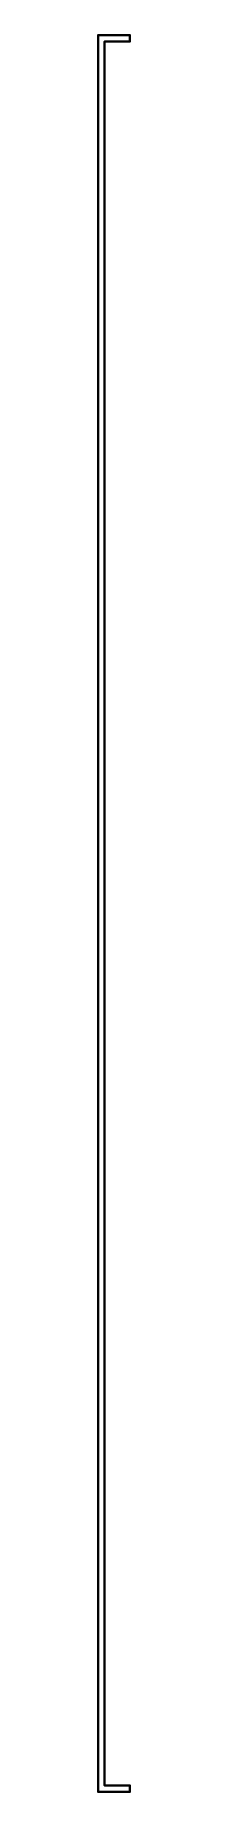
# Model space of a CAD drawing. Extents: x -1 to 9, y 0 to 550.
import ezdxf

# ---------------------------------------------------------------- set-up
doc = ezdxf.new("R2010")
doc.units = 0
doc.layers.add('s001-#def-active-grp', color=7, linetype='CONTINUOUS')

msp = doc.modelspace()

# ---------------------------------------------------------------- linework, layer by layer
at = {"layer": 's001-#def-active-grp', "color": 7, "linetype": 'CONTINUOUS', "lineweight": 40, "true_color": 0x000000}
for p, q in [((6.23, 550, -4.23), (6.16, 550, -4.46)), ((1, 550, -203.2), (9, 550, -203.2)), ((1, 2, -203.2), (1, 548, -203.2)), ((3.84, 550, -3.54), (3.77, 550, -3.77)), ((6.23, 550, -4.23), (6.25, 550, -4)), ((1, 138.98, -58.76), (1, 138.98, -28.76)), ((-1, 0, -203.2), (1, 0, -203.2)), ((9, 0, -203.2), (1, 0, -203.2))]:
    msp.add_line(p, q, dxfattribs=at)
for points in [[(5, 550, -200.45), (5.23, 550, -200.43), (5.46, 550, -200.36), (5.68, 550, -200.25), (5.88, 550, -200.08), (6.05, 550, -199.88), (6.16, 550, -199.66), (6.23, 550, -199.43), (6.25, 550, -199.2), (6.23, 550, -198.97), (6.16, 550, -198.74), (6.05, 550, -198.52), (5.88, 550, -198.32), (5.68, 550, -198.15), (5.46, 550, -198.04), (5.23, 550, -197.97), (5, 550, -197.95), (4.77, 550, -197.97), (4.54, 550, -198.04), (4.32, 550, -198.15), (4.12, 550, -198.32), (3.95, 550, -198.52), (3.84, 550, -198.74), (3.77, 550, -198.97), (3.75, 550, -199.2), (3.77, 550, -199.43), (3.84, 550, -199.66), (3.95, 550, -199.88), (4.12, 550, -200.08), (4.32, 550, -200.25), (4.54, 550, -200.36)], [(1, 548, 0), (1, 2, 0), (9, 2, 0), (9, 0, 0), (1, 0, 0), (-1, 0, 0), (-1, 550, 0), (1, 550, 0), (9, 550, 0)], [(-1, 550, 0), (-1, 550, -203.2), (1, 550, -203.2)], [(-1, 0, 0), (-1, 0, -203.2), (-1, 550, -203.2)], [(9, 548, 0), (9, 548, -203.2), (9, 550, -203.2), (9, 550, 0), (9, 548, 0), (1, 548, 0), (1, 548, -203.2), (9, 548, -203.2)], [(5.88, 550, -4.88), (5.68, 550, -5.05), (5.46, 550, -5.16), (5.23, 550, -5.23), (5, 550, -5.25), (4.77, 550, -5.23), (4.54, 550, -5.16), (4.32, 550, -5.05), (4.12, 550, -4.88), (3.95, 550, -4.68), (3.84, 550, -4.46), (3.77, 550, -4.23), (3.75, 550, -4), (3.77, 550, -3.77)], [(6.16, 548, -3.54), (6.05, 548, -3.32), (5.88, 548, -3.12), (5.68, 548, -2.95), (5.46, 548, -2.84), (5.23, 548, -2.77), (5, 548, -2.75), (4.77, 548, -2.77), (4.54, 548, -2.84), (4.32, 548, -2.95), (4.12, 548, -3.12), (3.95, 548, -3.32), (3.84, 548, -3.54), (3.77, 548, -3.77), (3.75, 548, -4), (3.77, 548, -4.23), (3.84, 548, -4.46), (3.95, 548, -4.68), (4.12, 548, -4.88), (4.32, 548, -5.05), (4.54, 548, -5.16), (4.77, 548, -5.23), (5, 548, -5.25), (5.23, 548, -5.23), (5.46, 548, -5.16), (5.68, 548, -5.05), (5.88, 548, -4.88), (6.05, 548, -4.68), (6.16, 548, -4.46), (6.23, 548, -4.23), (6.25, 548, -4), (6.23, 548, -3.77), (6.16, 548, -3.54)], [(3.95, 548, -198.52), (4.12, 548, -198.32), (4.32, 548, -198.15), (4.54, 548, -198.04), (4.77, 548, -197.97), (5, 548, -197.95), (5.23, 548, -197.97), (5.46, 548, -198.04), (5.68, 548, -198.15), (5.88, 548, -198.32), (6.05, 548, -198.52), (6.16, 548, -198.74), (6.23, 548, -198.97), (6.25, 548, -199.2), (6.23, 548, -199.43), (6.16, 548, -199.66), (6.05, 548, -199.88), (5.88, 548, -200.08), (5.68, 548, -200.25), (5.46, 548, -200.36), (5.23, 548, -200.43), (5, 548, -200.45), (4.77, 548, -200.43), (4.54, 548, -200.36), (4.32, 548, -200.25), (4.12, 548, -200.08), (3.95, 548, -199.88), (3.84, 548, -199.66), (3.77, 548, -199.43), (3.75, 548, -199.2), (3.77, 548, -198.97), (3.84, 548, -198.74), (3.95, 548, -198.52)], [(4.32, 550, -2.95), (4.12, 550, -3.12), (3.95, 550, -3.32), (3.84, 550, -3.54)], [(6.05, 550, -3.32), (5.88, 550, -3.12), (5.68, 550, -2.95), (5.46, 550, -2.84), (5.23, 550, -2.77), (5, 550, -2.75), (4.77, 550, -2.77), (4.54, 550, -2.84), (4.32, 550, -2.95)], [(5, 550, -200.45), (4.77, 550, -200.43), (4.54, 550, -200.36)], [(5.88, 550, -4.88), (6.05, 550, -4.68), (6.16, 550, -4.46)], [(6.05, 550, -3.32), (6.16, 550, -3.54), (6.23, 550, -3.77), (6.25, 550, -4)], [(-1, 529.8, -27.63), (-1, 530.01, -27.89), (-1, 530.16, -28.18), (-1, 530.24, -28.47), (-1, 530.27, -28.76), (-1, 530.27, -58.76), (-1, 530.24, -59.06), (-1, 530.16, -59.35), (-1, 530.01, -59.64), (-1, 529.8, -59.9), (-1, 529.54, -60.1), (-1, 529.26, -60.25), (-1, 528.96, -60.34), (-1, 528.67, -60.36), (-1, 528.38, -60.34), (-1, 528.08, -60.25), (-1, 527.79, -60.1), (-1, 527.54, -59.9), (-1, 527.33, -59.64), (-1, 527.18, -59.35), (-1, 527.1, -59.06), (-1, 527.07, -58.76), (-1, 527.07, -28.76), (-1, 527.1, -28.47), (-1, 527.18, -28.18), (-1, 527.33, -27.89), (-1, 527.54, -27.63), (-1, 527.79, -27.43), (-1, 528.08, -27.28), (-1, 528.38, -27.19), (-1, 528.67, -27.16), (-1, 528.96, -27.19), (-1, 529.26, -27.28), (-1, 529.54, -27.43), (-1, 529.8, -27.63)], [(-1, 529.26, -106.52), (-1, 528.96, -106.44), (-1, 528.67, -106.41), (-1, 528.38, -106.44), (-1, 528.08, -106.52), (-1, 527.79, -106.67), (-1, 527.54, -106.88), (-1, 527.33, -107.14), (-1, 527.18, -107.42), (-1, 527.1, -107.72), (-1, 527.07, -108.01), (-1, 527.07, -138.01), (-1, 527.1, -138.3), (-1, 527.18, -138.6), (-1, 527.33, -138.89), (-1, 527.54, -139.14), (-1, 527.79, -139.35), (-1, 528.08, -139.5), (-1, 528.38, -139.59), (-1, 528.67, -139.61), (-1, 528.96, -139.59), (-1, 529.26, -139.5), (-1, 529.54, -139.35), (-1, 529.8, -139.14), (-1, 530.01, -138.89), (-1, 530.16, -138.6), (-1, 530.24, -138.3), (-1, 530.27, -138.01), (-1, 530.27, -108.01), (-1, 530.24, -107.72), (-1, 530.16, -107.42), (-1, 530.01, -107.14), (-1, 529.8, -106.88), (-1, 529.54, -106.67), (-1, 529.26, -106.52)], [(1, 527.07, -138.01), (1, 527.07, -108.01), (1, 527.1, -107.72), (1, 527.18, -107.42), (1, 527.33, -107.14), (1, 527.54, -106.88), (1, 527.79, -106.67), (1, 528.08, -106.52), (1, 528.38, -106.44), (1, 528.67, -106.41), (1, 528.96, -106.44), (1, 529.26, -106.52), (1, 529.54, -106.67), (1, 529.8, -106.88), (1, 530.01, -107.14), (1, 530.16, -107.42), (1, 530.24, -107.72), (1, 530.27, -108.01), (1, 530.27, -138.01), (1, 530.24, -138.3), (1, 530.16, -138.6), (1, 530.01, -138.89), (1, 529.8, -139.14), (1, 529.54, -139.35), (1, 529.26, -139.5), (1, 528.96, -139.59), (1, 528.67, -139.61), (1, 528.38, -139.59), (1, 528.08, -139.5), (1, 527.79, -139.35), (1, 527.54, -139.14), (1, 527.33, -138.89), (1, 527.18, -138.6), (1, 527.1, -138.3), (1, 527.07, -138.01)], [(1, 530.27, -58.76), (1, 530.27, -28.76), (1, 530.24, -28.47), (1, 530.16, -28.18), (1, 530.01, -27.89), (1, 529.8, -27.63), (1, 529.54, -27.43), (1, 529.26, -27.28), (1, 528.96, -27.19), (1, 528.67, -27.16), (1, 528.38, -27.19), (1, 528.08, -27.28), (1, 527.79, -27.43), (1, 527.54, -27.63), (1, 527.33, -27.89), (1, 527.18, -28.18), (1, 527.1, -28.47), (1, 527.07, -28.76), (1, 527.07, -58.76), (1, 527.1, -59.06), (1, 527.18, -59.35), (1, 527.33, -59.64), (1, 527.54, -59.9), (1, 527.79, -60.1), (1, 528.08, -60.25), (1, 528.38, -60.34), (1, 528.67, -60.36), (1, 528.96, -60.34), (1, 529.26, -60.25), (1, 529.54, -60.1), (1, 529.8, -59.9), (1, 530.01, -59.64), (1, 530.16, -59.35), (1, 530.24, -59.06), (1, 530.27, -58.76)], [(-1, 515.24, -28.18), (-1, 515.39, -27.89), (-1, 515.6, -27.63), (-1, 515.86, -27.43), (-1, 516.14, -27.28), (-1, 516.44, -27.19), (-1, 516.73, -27.16), (-1, 517.02, -27.19), (-1, 517.32, -27.28), (-1, 517.61, -27.43), (-1, 517.86, -27.63), (-1, 518.07, -27.89), (-1, 518.22, -28.18), (-1, 518.3, -28.47), (-1, 518.33, -28.76), (-1, 518.33, -58.76), (-1, 518.3, -59.06), (-1, 518.22, -59.35), (-1, 518.07, -59.64), (-1, 517.86, -59.9), (-1, 517.61, -60.1), (-1, 517.32, -60.25), (-1, 517.02, -60.34), (-1, 516.73, -60.36), (-1, 516.44, -60.34), (-1, 516.14, -60.25), (-1, 515.86, -60.1), (-1, 515.6, -59.9), (-1, 515.39, -59.64), (-1, 515.24, -59.35), (-1, 515.16, -59.06), (-1, 515.13, -58.76), (-1, 515.13, -28.76), (-1, 515.16, -28.47), (-1, 515.24, -28.18)], [(-1, 516.44, -106.44), (-1, 516.73, -106.41), (-1, 517.02, -106.44), (-1, 517.32, -106.52), (-1, 517.61, -106.67), (-1, 517.86, -106.88), (-1, 518.07, -107.14), (-1, 518.22, -107.42), (-1, 518.3, -107.72), (-1, 518.33, -108.01), (-1, 518.33, -138.01), (-1, 518.3, -138.3), (-1, 518.22, -138.6), (-1, 518.07, -138.89), (-1, 517.86, -139.14), (-1, 517.61, -139.35), (-1, 517.32, -139.5), (-1, 517.02, -139.59), (-1, 516.73, -139.61), (-1, 516.44, -139.59), (-1, 516.14, -139.5), (-1, 515.86, -139.35), (-1, 515.6, -139.14), (-1, 515.39, -138.89), (-1, 515.24, -138.6), (-1, 515.16, -138.3), (-1, 515.13, -138.01), (-1, 515.13, -108.01), (-1, 515.16, -107.72), (-1, 515.24, -107.42), (-1, 515.39, -107.14), (-1, 515.6, -106.88), (-1, 515.86, -106.67), (-1, 516.14, -106.52), (-1, 516.44, -106.44)], [(1, 515.13, -138.01), (1, 515.13, -108.01), (1, 515.16, -107.72), (1, 515.24, -107.42), (1, 515.39, -107.14), (1, 515.6, -106.88), (1, 515.86, -106.67), (1, 516.14, -106.52), (1, 516.44, -106.44), (1, 516.73, -106.41), (1, 517.02, -106.44), (1, 517.32, -106.52), (1, 517.61, -106.67), (1, 517.86, -106.88), (1, 518.07, -107.14), (1, 518.22, -107.42), (1, 518.3, -107.72), (1, 518.33, -108.01), (1, 518.33, -138.01), (1, 518.3, -138.3), (1, 518.22, -138.6), (1, 518.07, -138.89), (1, 517.86, -139.14), (1, 517.61, -139.35), (1, 517.32, -139.5), (1, 517.02, -139.59), (1, 516.73, -139.61), (1, 516.44, -139.59), (1, 516.14, -139.5), (1, 515.86, -139.35), (1, 515.6, -139.14), (1, 515.39, -138.89), (1, 515.24, -138.6), (1, 515.16, -138.3), (1, 515.13, -138.01)], [(1, 516.73, -27.16), (1, 516.44, -27.19), (1, 516.14, -27.28), (1, 515.86, -27.43), (1, 515.6, -27.63), (1, 515.39, -27.89), (1, 515.24, -28.18), (1, 515.16, -28.47), (1, 515.13, -28.76), (1, 515.13, -58.76), (1, 515.16, -59.06), (1, 515.24, -59.35), (1, 515.39, -59.64), (1, 515.6, -59.9), (1, 515.86, -60.1), (1, 516.14, -60.25), (1, 516.44, -60.34), (1, 516.73, -60.36), (1, 517.02, -60.34), (1, 517.32, -60.25), (1, 517.61, -60.1), (1, 517.86, -59.9), (1, 518.07, -59.64), (1, 518.22, -59.35), (1, 518.3, -59.06), (1, 518.33, -58.76), (1, 518.33, -28.76), (1, 518.3, -28.47), (1, 518.22, -28.18), (1, 518.07, -27.89), (1, 517.86, -27.63), (1, 517.61, -27.43), (1, 517.32, -27.28), (1, 517.02, -27.19), (1, 516.73, -27.16)], [(-1, 484.92, -58.76), (-1, 484.92, -28.76), (-1, 484.95, -28.47), (-1, 485.03, -28.18), (-1, 485.18, -27.89), (-1, 485.39, -27.63), (-1, 485.64, -27.43), (-1, 485.93, -27.28), (-1, 486.23, -27.19), (-1, 486.52, -27.16), (-1, 486.81, -27.19), (-1, 487.11, -27.28), (-1, 487.39, -27.43), (-1, 487.65, -27.63), (-1, 487.86, -27.89), (-1, 488.01, -28.18), (-1, 488.09, -28.47), (-1, 488.12, -28.76), (-1, 488.12, -58.76), (-1, 488.09, -59.06), (-1, 488.01, -59.35), (-1, 487.86, -59.64), (-1, 487.65, -59.9), (-1, 487.39, -60.1), (-1, 487.11, -60.25), (-1, 486.81, -60.34), (-1, 486.52, -60.36), (-1, 486.23, -60.34), (-1, 485.93, -60.25), (-1, 485.64, -60.1), (-1, 485.39, -59.9), (-1, 485.18, -59.64), (-1, 485.03, -59.35), (-1, 484.95, -59.06), (-1, 484.92, -58.76)], [(-1, 485.39, -106.88), (-1, 485.64, -106.67), (-1, 485.93, -106.52), (-1, 486.23, -106.44), (-1, 486.52, -106.41), (-1, 486.81, -106.44), (-1, 487.11, -106.52), (-1, 487.39, -106.67), (-1, 487.65, -106.88), (-1, 487.86, -107.14), (-1, 488.01, -107.42), (-1, 488.09, -107.72), (-1, 488.12, -108.01), (-1, 488.12, -138.01), (-1, 488.09, -138.3), (-1, 488.01, -138.6), (-1, 487.86, -138.89), (-1, 487.65, -139.14), (-1, 487.39, -139.35), (-1, 487.11, -139.5), (-1, 486.81, -139.59), (-1, 486.52, -139.61), (-1, 486.23, -139.59), (-1, 485.93, -139.5), (-1, 485.64, -139.35), (-1, 485.39, -139.14), (-1, 485.18, -138.89), (-1, 485.03, -138.6), (-1, 484.95, -138.3), (-1, 484.92, -138.01), (-1, 484.92, -108.01), (-1, 484.95, -107.72), (-1, 485.03, -107.42), (-1, 485.18, -107.14), (-1, 485.39, -106.88)], [(1, 486.52, -27.16), (1, 486.81, -27.19), (1, 487.11, -27.28), (1, 487.39, -27.43), (1, 487.65, -27.63), (1, 487.86, -27.89), (1, 488.01, -28.18), (1, 488.09, -28.47), (1, 488.12, -28.76), (1, 488.12, -58.76), (1, 488.09, -59.06), (1, 488.01, -59.35), (1, 487.86, -59.64), (1, 487.65, -59.9), (1, 487.39, -60.1), (1, 487.11, -60.25), (1, 486.81, -60.34), (1, 486.52, -60.36), (1, 486.23, -60.34), (1, 485.93, -60.25), (1, 485.64, -60.1), (1, 485.39, -59.9), (1, 485.18, -59.64), (1, 485.03, -59.35), (1, 484.95, -59.06), (1, 484.92, -58.76), (1, 484.92, -28.76), (1, 484.95, -28.47), (1, 485.03, -28.18), (1, 485.18, -27.89), (1, 485.39, -27.63), (1, 485.64, -27.43), (1, 485.93, -27.28), (1, 486.23, -27.19), (1, 486.52, -27.16)], [(1, 486.52, -106.41), (1, 486.81, -106.44), (1, 487.11, -106.52), (1, 487.39, -106.67), (1, 487.65, -106.88), (1, 487.86, -107.14), (1, 488.01, -107.42), (1, 488.09, -107.72), (1, 488.12, -108.01), (1, 488.12, -138.01), (1, 488.09, -138.3), (1, 488.01, -138.6), (1, 487.86, -138.89), (1, 487.65, -139.14), (1, 487.39, -139.35), (1, 487.11, -139.5), (1, 486.81, -139.59), (1, 486.52, -139.61), (1, 486.23, -139.59), (1, 485.93, -139.5), (1, 485.64, -139.35), (1, 485.39, -139.14), (1, 485.18, -138.89), (1, 485.03, -138.6), (1, 484.95, -138.3), (1, 484.92, -138.01), (1, 484.92, -108.01), (1, 484.95, -107.72), (1, 485.03, -107.42), (1, 485.18, -107.14), (1, 485.39, -106.88), (1, 485.64, -106.67), (1, 485.93, -106.52), (1, 486.23, -106.44), (1, 486.52, -106.41)], [(-1, 474.58, -27.16), (-1, 474.87, -27.19), (-1, 475.17, -27.28), (-1, 475.46, -27.43), (-1, 475.71, -27.63), (-1, 475.92, -27.89), (-1, 476.07, -28.18), (-1, 476.15, -28.47), (-1, 476.18, -28.76), (-1, 476.18, -58.76), (-1, 476.15, -59.06), (-1, 476.07, -59.35), (-1, 475.92, -59.64), (-1, 475.71, -59.9), (-1, 475.46, -60.1), (-1, 475.17, -60.25), (-1, 474.87, -60.34), (-1, 474.58, -60.36), (-1, 474.29, -60.34), (-1, 473.99, -60.25), (-1, 473.71, -60.1), (-1, 473.45, -59.9), (-1, 473.24, -59.64), (-1, 473.09, -59.35), (-1, 473.01, -59.06), (-1, 472.98, -58.76), (-1, 472.98, -28.76), (-1, 473.01, -28.47), (-1, 473.09, -28.18), (-1, 473.24, -27.89), (-1, 473.45, -27.63), (-1, 473.71, -27.43), (-1, 473.99, -27.28), (-1, 474.29, -27.19), (-1, 474.58, -27.16)], [(-1, 476.15, -107.72), (-1, 476.18, -108.01), (-1, 476.18, -138.01), (-1, 476.15, -138.3), (-1, 476.07, -138.6), (-1, 475.92, -138.89), (-1, 475.71, -139.14), (-1, 475.46, -139.35), (-1, 475.17, -139.5), (-1, 474.87, -139.59), (-1, 474.58, -139.61), (-1, 474.29, -139.59), (-1, 473.99, -139.5), (-1, 473.71, -139.35), (-1, 473.45, -139.14), (-1, 473.24, -138.89), (-1, 473.09, -138.6), (-1, 473.01, -138.3), (-1, 472.98, -138.01), (-1, 472.98, -108.01), (-1, 473.01, -107.72), (-1, 473.09, -107.42), (-1, 473.24, -107.14), (-1, 473.45, -106.88), (-1, 473.71, -106.67), (-1, 473.99, -106.52), (-1, 474.29, -106.44), (-1, 474.58, -106.41), (-1, 474.87, -106.44), (-1, 475.17, -106.52), (-1, 475.46, -106.67), (-1, 475.71, -106.88), (-1, 475.92, -107.14), (-1, 476.07, -107.42), (-1, 476.15, -107.72)], [(1, 473.09, -28.18), (1, 473.24, -27.89), (1, 473.45, -27.63), (1, 473.71, -27.43), (1, 473.99, -27.28), (1, 474.29, -27.19), (1, 474.58, -27.16), (1, 474.87, -27.19), (1, 475.17, -27.28), (1, 475.46, -27.43), (1, 475.71, -27.63), (1, 475.92, -27.89), (1, 476.07, -28.18), (1, 476.15, -28.47), (1, 476.18, -28.76), (1, 476.18, -58.76), (1, 476.15, -59.06), (1, 476.07, -59.35), (1, 475.92, -59.64), (1, 475.71, -59.9), (1, 475.46, -60.1), (1, 475.17, -60.25), (1, 474.87, -60.34), (1, 474.58, -60.36), (1, 474.29, -60.34), (1, 473.99, -60.25), (1, 473.71, -60.1), (1, 473.45, -59.9), (1, 473.24, -59.64), (1, 473.09, -59.35), (1, 473.01, -59.06), (1, 472.98, -58.76), (1, 472.98, -28.76), (1, 473.01, -28.47), (1, 473.09, -28.18)], [(1, 473.09, -107.42), (1, 473.24, -107.14), (1, 473.45, -106.88), (1, 473.71, -106.67), (1, 473.99, -106.52), (1, 474.29, -106.44), (1, 474.58, -106.41), (1, 474.87, -106.44), (1, 475.17, -106.52), (1, 475.46, -106.67), (1, 475.71, -106.88), (1, 475.92, -107.14), (1, 476.07, -107.42), (1, 476.15, -107.72), (1, 476.18, -108.01), (1, 476.18, -138.01), (1, 476.15, -138.3), (1, 476.07, -138.6), (1, 475.92, -138.89), (1, 475.71, -139.14), (1, 475.46, -139.35), (1, 475.17, -139.5), (1, 474.87, -139.59), (1, 474.58, -139.61), (1, 474.29, -139.59), (1, 473.99, -139.5), (1, 473.71, -139.35), (1, 473.45, -139.14), (1, 473.24, -138.89), (1, 473.09, -138.6), (1, 473.01, -138.3), (1, 472.98, -138.01), (1, 472.98, -108.01), (1, 473.01, -107.72), (1, 473.09, -107.42)], [(-1, 444.96, -27.28), (-1, 445.24, -27.43), (-1, 445.5, -27.63), (-1, 445.71, -27.89), (-1, 445.86, -28.18), (-1, 445.94, -28.47), (-1, 445.97, -28.76), (-1, 445.97, -58.76), (-1, 445.94, -59.06), (-1, 445.86, -59.35), (-1, 445.71, -59.64), (-1, 445.5, -59.9), (-1, 445.24, -60.1), (-1, 444.96, -60.25), (-1, 444.66, -60.34), (-1, 444.37, -60.36), (-1, 444.08, -60.34), (-1, 443.78, -60.25), (-1, 443.49, -60.1), (-1, 443.24, -59.9), (-1, 443.03, -59.64), (-1, 442.88, -59.35), (-1, 442.8, -59.06), (-1, 442.77, -58.76), (-1, 442.77, -28.76), (-1, 442.8, -28.47), (-1, 442.88, -28.18), (-1, 443.03, -27.89), (-1, 443.24, -27.63), (-1, 443.49, -27.43), (-1, 443.78, -27.28), (-1, 444.08, -27.19), (-1, 444.37, -27.16), (-1, 444.66, -27.19), (-1, 444.96, -27.28)], [(-1, 443.03, -107.14), (-1, 443.24, -106.88), (-1, 443.49, -106.67), (-1, 443.78, -106.52), (-1, 444.08, -106.44), (-1, 444.37, -106.41), (-1, 444.66, -106.44), (-1, 444.96, -106.52), (-1, 445.24, -106.67), (-1, 445.5, -106.88), (-1, 445.71, -107.14), (-1, 445.86, -107.42), (-1, 445.94, -107.72), (-1, 445.97, -108.01), (-1, 445.97, -138.01), (-1, 445.94, -138.3), (-1, 445.86, -138.6), (-1, 445.71, -138.89), (-1, 445.5, -139.14), (-1, 445.24, -139.35), (-1, 444.96, -139.5), (-1, 444.66, -139.59), (-1, 444.37, -139.61), (-1, 444.08, -139.59), (-1, 443.78, -139.5), (-1, 443.49, -139.35), (-1, 443.24, -139.14), (-1, 443.03, -138.89), (-1, 442.88, -138.6), (-1, 442.8, -138.3), (-1, 442.77, -138.01), (-1, 442.77, -108.01), (-1, 442.8, -107.72), (-1, 442.88, -107.42), (-1, 443.03, -107.14)], [(1, 443.24, -27.63), (1, 443.49, -27.43), (1, 443.78, -27.28), (1, 444.08, -27.19), (1, 444.37, -27.16), (1, 444.66, -27.19), (1, 444.96, -27.28), (1, 445.24, -27.43), (1, 445.5, -27.63), (1, 445.71, -27.89), (1, 445.86, -28.18), (1, 445.94, -28.47), (1, 445.97, -28.76), (1, 445.97, -58.76), (1, 445.94, -59.06), (1, 445.86, -59.35), (1, 445.71, -59.64), (1, 445.5, -59.9), (1, 445.24, -60.1), (1, 444.96, -60.25), (1, 444.66, -60.34), (1, 444.37, -60.36), (1, 444.08, -60.34), (1, 443.78, -60.25), (1, 443.49, -60.1), (1, 443.24, -59.9), (1, 443.03, -59.64), (1, 442.88, -59.35), (1, 442.8, -59.06), (1, 442.77, -58.76), (1, 442.77, -28.76), (1, 442.8, -28.47), (1, 442.88, -28.18), (1, 443.03, -27.89), (1, 443.24, -27.63)], [(1, 443.78, -106.52), (1, 444.08, -106.44), (1, 444.37, -106.41), (1, 444.66, -106.44), (1, 444.96, -106.52), (1, 445.24, -106.67), (1, 445.5, -106.88), (1, 445.71, -107.14), (1, 445.86, -107.42), (1, 445.94, -107.72), (1, 445.97, -108.01), (1, 445.97, -138.01), (1, 445.94, -138.3), (1, 445.86, -138.6), (1, 445.71, -138.89), (1, 445.5, -139.14), (1, 445.24, -139.35), (1, 444.96, -139.5), (1, 444.66, -139.59), (1, 444.37, -139.61), (1, 444.08, -139.59), (1, 443.78, -139.5), (1, 443.49, -139.35), (1, 443.24, -139.14), (1, 443.03, -138.89), (1, 442.88, -138.6), (1, 442.8, -138.3), (1, 442.77, -138.01), (1, 442.77, -108.01), (1, 442.8, -107.72), (1, 442.88, -107.42), (1, 443.03, -107.14), (1, 443.24, -106.88), (1, 443.49, -106.67), (1, 443.78, -106.52)], [(-1, 433.31, -27.43), (-1, 433.56, -27.63), (-1, 433.77, -27.89), (-1, 433.92, -28.18), (-1, 434, -28.47), (-1, 434.03, -28.76), (-1, 434.03, -58.76), (-1, 434, -59.06), (-1, 433.92, -59.35), (-1, 433.77, -59.64), (-1, 433.56, -59.9), (-1, 433.31, -60.1), (-1, 433.02, -60.25), (-1, 432.72, -60.34), (-1, 432.43, -60.36), (-1, 432.14, -60.34), (-1, 431.84, -60.25), (-1, 431.56, -60.1), (-1, 431.3, -59.9), (-1, 431.09, -59.64), (-1, 430.94, -59.35), (-1, 430.86, -59.06), (-1, 430.83, -58.76), (-1, 430.83, -28.76), (-1, 430.86, -28.47), (-1, 430.94, -28.18), (-1, 431.09, -27.89), (-1, 431.3, -27.63), (-1, 431.56, -27.43), (-1, 431.84, -27.28), (-1, 432.14, -27.19), (-1, 432.43, -27.16), (-1, 432.72, -27.19), (-1, 433.02, -27.28), (-1, 433.31, -27.43)], [(-1, 432.72, -106.44), (-1, 432.43, -106.41), (-1, 432.14, -106.44), (-1, 431.84, -106.52), (-1, 431.56, -106.67), (-1, 431.3, -106.88), (-1, 431.09, -107.14), (-1, 430.94, -107.42), (-1, 430.86, -107.72), (-1, 430.83, -108.01), (-1, 430.83, -138.01), (-1, 430.86, -138.3), (-1, 430.94, -138.6), (-1, 431.09, -138.89), (-1, 431.3, -139.14), (-1, 431.56, -139.35), (-1, 431.84, -139.5), (-1, 432.14, -139.59), (-1, 432.43, -139.61), (-1, 432.72, -139.59), (-1, 433.02, -139.5), (-1, 433.31, -139.35), (-1, 433.56, -139.14), (-1, 433.77, -138.89), (-1, 433.92, -138.6), (-1, 434, -138.3), (-1, 434.03, -138.01), (-1, 434.03, -108.01), (-1, 434, -107.72), (-1, 433.92, -107.42), (-1, 433.77, -107.14), (-1, 433.56, -106.88), (-1, 433.31, -106.67), (-1, 433.02, -106.52), (-1, 432.72, -106.44)], [(1, 432.14, -27.19), (1, 432.43, -27.16), (1, 432.72, -27.19), (1, 433.02, -27.28), (1, 433.31, -27.43), (1, 433.56, -27.63), (1, 433.77, -27.89), (1, 433.92, -28.18), (1, 434, -28.47), (1, 434.03, -28.76), (1, 434.03, -58.76), (1, 434, -59.06), (1, 433.92, -59.35), (1, 433.77, -59.64), (1, 433.56, -59.9), (1, 433.31, -60.1), (1, 433.02, -60.25), (1, 432.72, -60.34), (1, 432.43, -60.36), (1, 432.14, -60.34), (1, 431.84, -60.25), (1, 431.56, -60.1), (1, 431.3, -59.9), (1, 431.09, -59.64), (1, 430.94, -59.35), (1, 430.86, -59.06), (1, 430.83, -58.76), (1, 430.83, -28.76), (1, 430.86, -28.47), (1, 430.94, -28.18), (1, 431.09, -27.89), (1, 431.3, -27.63), (1, 431.56, -27.43), (1, 431.84, -27.28), (1, 432.14, -27.19)], [(1, 431.84, -106.52), (1, 432.14, -106.44), (1, 432.43, -106.41), (1, 432.72, -106.44), (1, 433.02, -106.52), (1, 433.31, -106.67), (1, 433.56, -106.88), (1, 433.77, -107.14), (1, 433.92, -107.42), (1, 434, -107.72), (1, 434.03, -108.01), (1, 434.03, -138.01), (1, 434, -138.3), (1, 433.92, -138.6), (1, 433.77, -138.89), (1, 433.56, -139.14), (1, 433.31, -139.35), (1, 433.02, -139.5), (1, 432.72, -139.59), (1, 432.43, -139.61), (1, 432.14, -139.59), (1, 431.84, -139.5), (1, 431.56, -139.35), (1, 431.3, -139.14), (1, 431.09, -138.89), (1, 430.94, -138.6), (1, 430.86, -138.3), (1, 430.83, -138.01), (1, 430.83, -108.01), (1, 430.86, -107.72), (1, 430.94, -107.42), (1, 431.09, -107.14), (1, 431.3, -106.88), (1, 431.56, -106.67), (1, 431.84, -106.52)], [(-1, 403.82, -58.76), (-1, 403.82, -28.76), (-1, 403.79, -28.47), (-1, 403.71, -28.18), (-1, 403.56, -27.89), (-1, 403.35, -27.63), (-1, 403.09, -27.43), (-1, 402.81, -27.28), (-1, 402.51, -27.19), (-1, 402.22, -27.16), (-1, 401.93, -27.19), (-1, 401.63, -27.28), (-1, 401.34, -27.43), (-1, 401.09, -27.63), (-1, 400.88, -27.89), (-1, 400.73, -28.18), (-1, 400.65, -28.47), (-1, 400.62, -28.76), (-1, 400.62, -58.76), (-1, 400.65, -59.06), (-1, 400.73, -59.35), (-1, 400.88, -59.64), (-1, 401.09, -59.9), (-1, 401.34, -60.1), (-1, 401.63, -60.25), (-1, 401.93, -60.34), (-1, 402.22, -60.36), (-1, 402.51, -60.34), (-1, 402.81, -60.25), (-1, 403.09, -60.1), (-1, 403.35, -59.9), (-1, 403.56, -59.64), (-1, 403.71, -59.35), (-1, 403.79, -59.06), (-1, 403.82, -58.76)], [(-1, 402.22, -106.41), (-1, 402.51, -106.44), (-1, 402.81, -106.52), (-1, 403.09, -106.67), (-1, 403.35, -106.88), (-1, 403.56, -107.14), (-1, 403.71, -107.42), (-1, 403.79, -107.72), (-1, 403.82, -108.01), (-1, 403.82, -138.01), (-1, 403.79, -138.3), (-1, 403.71, -138.6), (-1, 403.56, -138.89), (-1, 403.35, -139.14), (-1, 403.09, -139.35), (-1, 402.81, -139.5), (-1, 402.51, -139.59), (-1, 402.22, -139.61), (-1, 401.93, -139.59), (-1, 401.63, -139.5), (-1, 401.34, -139.35), (-1, 401.09, -139.14), (-1, 400.88, -138.89), (-1, 400.73, -138.6), (-1, 400.65, -138.3), (-1, 400.62, -138.01), (-1, 400.62, -108.01), (-1, 400.65, -107.72), (-1, 400.73, -107.42), (-1, 400.88, -107.14), (-1, 401.09, -106.88), (-1, 401.34, -106.67), (-1, 401.63, -106.52), (-1, 401.93, -106.44), (-1, 402.22, -106.41)], [(1, 403.35, -27.63), (1, 403.56, -27.89), (1, 403.71, -28.18), (1, 403.79, -28.47), (1, 403.82, -28.76), (1, 403.82, -58.76), (1, 403.79, -59.06), (1, 403.71, -59.35), (1, 403.56, -59.64), (1, 403.35, -59.9), (1, 403.09, -60.1), (1, 402.81, -60.25), (1, 402.51, -60.34), (1, 402.22, -60.36), (1, 401.93, -60.34), (1, 401.63, -60.25), (1, 401.34, -60.1), (1, 401.09, -59.9), (1, 400.88, -59.64), (1, 400.73, -59.35), (1, 400.65, -59.06), (1, 400.62, -58.76), (1, 400.62, -28.76), (1, 400.65, -28.47), (1, 400.73, -28.18), (1, 400.88, -27.89), (1, 401.09, -27.63), (1, 401.34, -27.43), (1, 401.63, -27.28), (1, 401.93, -27.19), (1, 402.22, -27.16), (1, 402.51, -27.19), (1, 402.81, -27.28), (1, 403.09, -27.43), (1, 403.35, -27.63)], [(1, 402.22, -106.41), (1, 402.51, -106.44), (1, 402.81, -106.52), (1, 403.09, -106.67), (1, 403.35, -106.88), (1, 403.56, -107.14), (1, 403.71, -107.42), (1, 403.79, -107.72), (1, 403.82, -108.01), (1, 403.82, -138.01), (1, 403.79, -138.3), (1, 403.71, -138.6), (1, 403.56, -138.89), (1, 403.35, -139.14), (1, 403.09, -139.35), (1, 402.81, -139.5), (1, 402.51, -139.59), (1, 402.22, -139.61), (1, 401.93, -139.59), (1, 401.63, -139.5), (1, 401.34, -139.35), (1, 401.09, -139.14), (1, 400.88, -138.89), (1, 400.73, -138.6), (1, 400.65, -138.3), (1, 400.62, -138.01), (1, 400.62, -108.01), (1, 400.65, -107.72), (1, 400.73, -107.42), (1, 400.88, -107.14), (1, 401.09, -106.88), (1, 401.34, -106.67), (1, 401.63, -106.52), (1, 401.93, -106.44), (1, 402.22, -106.41)], [(-1, 391.41, -27.63), (-1, 391.16, -27.43), (-1, 390.87, -27.28), (-1, 390.57, -27.19), (-1, 390.28, -27.16), (-1, 389.99, -27.19), (-1, 389.69, -27.28), (-1, 389.41, -27.43), (-1, 389.15, -27.63), (-1, 388.94, -27.89), (-1, 388.79, -28.18), (-1, 388.71, -28.47), (-1, 388.68, -28.76), (-1, 388.68, -58.76), (-1, 388.71, -59.06), (-1, 388.79, -59.35), (-1, 388.94, -59.64), (-1, 389.15, -59.9), (-1, 389.41, -60.1), (-1, 389.69, -60.25), (-1, 389.99, -60.34), (-1, 390.28, -60.36), (-1, 390.57, -60.34), (-1, 390.87, -60.25), (-1, 391.16, -60.1), (-1, 391.41, -59.9), (-1, 391.62, -59.64), (-1, 391.77, -59.35), (-1, 391.85, -59.06), (-1, 391.88, -58.76), (-1, 391.88, -28.76), (-1, 391.85, -28.47), (-1, 391.77, -28.18), (-1, 391.62, -27.89), (-1, 391.41, -27.63)], [(-1, 388.68, -108.01), (-1, 388.71, -107.72), (-1, 388.79, -107.42), (-1, 388.94, -107.14), (-1, 389.15, -106.88), (-1, 389.41, -106.67), (-1, 389.69, -106.52), (-1, 389.99, -106.44), (-1, 390.28, -106.41), (-1, 390.57, -106.44), (-1, 390.87, -106.52), (-1, 391.16, -106.67), (-1, 391.41, -106.88), (-1, 391.62, -107.14), (-1, 391.77, -107.42), (-1, 391.85, -107.72), (-1, 391.88, -108.01), (-1, 391.88, -138.01), (-1, 391.85, -138.3), (-1, 391.77, -138.6), (-1, 391.62, -138.89), (-1, 391.41, -139.14), (-1, 391.16, -139.35), (-1, 390.87, -139.5), (-1, 390.57, -139.59), (-1, 390.28, -139.61), (-1, 389.99, -139.59), (-1, 389.69, -139.5), (-1, 389.41, -139.35), (-1, 389.15, -139.14), (-1, 388.94, -138.89), (-1, 388.79, -138.6), (-1, 388.71, -138.3), (-1, 388.68, -138.01), (-1, 388.68, -108.01)], [(1, 389.69, -27.28), (1, 389.99, -27.19), (1, 390.28, -27.16), (1, 390.57, -27.19), (1, 390.87, -27.28), (1, 391.16, -27.43), (1, 391.41, -27.63), (1, 391.62, -27.89), (1, 391.77, -28.18), (1, 391.85, -28.47), (1, 391.88, -28.76), (1, 391.88, -58.76), (1, 391.85, -59.06), (1, 391.77, -59.35), (1, 391.62, -59.64), (1, 391.41, -59.9), (1, 391.16, -60.1), (1, 390.87, -60.25), (1, 390.57, -60.34), (1, 390.28, -60.36), (1, 389.99, -60.34), (1, 389.69, -60.25), (1, 389.41, -60.1), (1, 389.15, -59.9), (1, 388.94, -59.64), (1, 388.79, -59.35), (1, 388.71, -59.06), (1, 388.68, -58.76), (1, 388.68, -28.76), (1, 388.71, -28.47), (1, 388.79, -28.18), (1, 388.94, -27.89), (1, 389.15, -27.63), (1, 389.41, -27.43), (1, 389.69, -27.28)], [(1, 390.28, -106.41), (1, 390.57, -106.44), (1, 390.87, -106.52), (1, 391.16, -106.67), (1, 391.41, -106.88), (1, 391.62, -107.14), (1, 391.77, -107.42), (1, 391.85, -107.72), (1, 391.88, -108.01), (1, 391.88, -138.01), (1, 391.85, -138.3), (1, 391.77, -138.6), (1, 391.62, -138.89), (1, 391.41, -139.14), (1, 391.16, -139.35), (1, 390.87, -139.5), (1, 390.57, -139.59), (1, 390.28, -139.61), (1, 389.99, -139.59), (1, 389.69, -139.5), (1, 389.41, -139.35), (1, 389.15, -139.14), (1, 388.94, -138.89), (1, 388.79, -138.6), (1, 388.71, -138.3), (1, 388.68, -138.01), (1, 388.68, -108.01), (1, 388.71, -107.72), (1, 388.79, -107.42), (1, 388.94, -107.14), (1, 389.15, -106.88), (1, 389.41, -106.67), (1, 389.69, -106.52), (1, 389.99, -106.44), (1, 390.28, -106.41)], [(-1, 361.2, -27.63), (-1, 360.94, -27.43), (-1, 360.66, -27.28), (-1, 360.36, -27.19), (-1, 360.07, -27.16), (-1, 359.78, -27.19), (-1, 359.48, -27.28), (-1, 359.19, -27.43), (-1, 358.94, -27.63), (-1, 358.73, -27.89), (-1, 358.58, -28.18), (-1, 358.5, -28.47), (-1, 358.47, -28.76), (-1, 358.47, -58.76), (-1, 358.5, -59.06), (-1, 358.58, -59.35), (-1, 358.73, -59.64), (-1, 358.94, -59.9), (-1, 359.19, -60.1), (-1, 359.48, -60.25), (-1, 359.78, -60.34), (-1, 360.07, -60.36), (-1, 360.36, -60.34), (-1, 360.66, -60.25), (-1, 360.94, -60.1), (-1, 361.2, -59.9), (-1, 361.41, -59.64), (-1, 361.56, -59.35), (-1, 361.64, -59.06), (-1, 361.67, -58.76), (-1, 361.67, -28.76), (-1, 361.64, -28.47), (-1, 361.56, -28.18), (-1, 361.41, -27.89), (-1, 361.2, -27.63)], [(-1, 360.66, -106.52), (-1, 360.36, -106.44), (-1, 360.07, -106.41), (-1, 359.78, -106.44), (-1, 359.48, -106.52), (-1, 359.19, -106.67), (-1, 358.94, -106.88), (-1, 358.73, -107.14), (-1, 358.58, -107.42), (-1, 358.5, -107.72), (-1, 358.47, -108.01), (-1, 358.47, -138.01), (-1, 358.5, -138.3), (-1, 358.58, -138.6), (-1, 358.73, -138.89), (-1, 358.94, -139.14), (-1, 359.19, -139.35), (-1, 359.48, -139.5), (-1, 359.78, -139.59), (-1, 360.07, -139.61), (-1, 360.36, -139.59), (-1, 360.66, -139.5), (-1, 360.94, -139.35), (-1, 361.2, -139.14), (-1, 361.41, -138.89), (-1, 361.56, -138.6), (-1, 361.64, -138.3), (-1, 361.67, -138.01), (-1, 361.67, -108.01), (-1, 361.64, -107.72), (-1, 361.56, -107.42), (-1, 361.41, -107.14), (-1, 361.2, -106.88), (-1, 360.94, -106.67), (-1, 360.66, -106.52)], [(1, 358.47, -28.76), (1, 358.47, -58.76), (1, 358.5, -59.06), (1, 358.58, -59.35), (1, 358.73, -59.64), (1, 358.94, -59.9), (1, 359.19, -60.1), (1, 359.48, -60.25), (1, 359.78, -60.34), (1, 360.07, -60.36), (1, 360.36, -60.34), (1, 360.66, -60.25), (1, 360.94, -60.1), (1, 361.2, -59.9), (1, 361.41, -59.64), (1, 361.56, -59.35), (1, 361.64, -59.06), (1, 361.67, -58.76), (1, 361.67, -28.76), (1, 361.64, -28.47), (1, 361.56, -28.18), (1, 361.41, -27.89), (1, 361.2, -27.63), (1, 360.94, -27.43), (1, 360.66, -27.28), (1, 360.36, -27.19), (1, 360.07, -27.16), (1, 359.78, -27.19), (1, 359.48, -27.28), (1, 359.19, -27.43), (1, 358.94, -27.63), (1, 358.73, -27.89), (1, 358.58, -28.18), (1, 358.5, -28.47), (1, 358.47, -28.76)], [(1, 358.47, -138.01), (1, 358.47, -108.01), (1, 358.5, -107.72), (1, 358.58, -107.42), (1, 358.73, -107.14), (1, 358.94, -106.88), (1, 359.19, -106.67), (1, 359.48, -106.52), (1, 359.78, -106.44), (1, 360.07, -106.41), (1, 360.36, -106.44), (1, 360.66, -106.52), (1, 360.94, -106.67), (1, 361.2, -106.88), (1, 361.41, -107.14), (1, 361.56, -107.42), (1, 361.64, -107.72), (1, 361.67, -108.01), (1, 361.67, -138.01), (1, 361.64, -138.3), (1, 361.56, -138.6), (1, 361.41, -138.89), (1, 361.2, -139.14), (1, 360.94, -139.35), (1, 360.66, -139.5), (1, 360.36, -139.59), (1, 360.07, -139.61), (1, 359.78, -139.59), (1, 359.48, -139.5), (1, 359.19, -139.35), (1, 358.94, -139.14), (1, 358.73, -138.89), (1, 358.58, -138.6), (1, 358.5, -138.3), (1, 358.47, -138.01)], [(-1, 348.13, -27.16), (-1, 347.84, -27.19), (-1, 347.54, -27.28), (-1, 347.26, -27.43), (-1, 347, -27.63), (-1, 346.79, -27.89), (-1, 346.64, -28.18), (-1, 346.56, -28.47), (-1, 346.53, -28.76), (-1, 346.53, -58.76), (-1, 346.56, -59.06), (-1, 346.64, -59.35), (-1, 346.79, -59.64), (-1, 347, -59.9), (-1, 347.26, -60.1), (-1, 347.54, -60.25), (-1, 347.84, -60.34), (-1, 348.13, -60.36), (-1, 348.42, -60.34), (-1, 348.72, -60.25), (-1, 349.01, -60.1), (-1, 349.26, -59.9), (-1, 349.47, -59.64), (-1, 349.62, -59.35), (-1, 349.7, -59.06), (-1, 349.73, -58.76), (-1, 349.73, -28.76), (-1, 349.7, -28.47), (-1, 349.62, -28.18), (-1, 349.47, -27.89), (-1, 349.26, -27.63), (-1, 349.01, -27.43), (-1, 348.72, -27.28), (-1, 348.42, -27.19), (-1, 348.13, -27.16)], [(-1, 348.72, -106.52), (-1, 349.01, -106.67), (-1, 349.26, -106.88), (-1, 349.47, -107.14), (-1, 349.62, -107.42), (-1, 349.7, -107.72), (-1, 349.73, -108.01), (-1, 349.73, -138.01), (-1, 349.7, -138.3), (-1, 349.62, -138.6), (-1, 349.47, -138.89), (-1, 349.26, -139.14), (-1, 349.01, -139.35), (-1, 348.72, -139.5), (-1, 348.42, -139.59), (-1, 348.13, -139.61), (-1, 347.84, -139.59), (-1, 347.54, -139.5), (-1, 347.26, -139.35), (-1, 347, -139.14), (-1, 346.79, -138.89), (-1, 346.64, -138.6), (-1, 346.56, -138.3), (-1, 346.53, -138.01), (-1, 346.53, -108.01), (-1, 346.56, -107.72), (-1, 346.64, -107.42), (-1, 346.79, -107.14), (-1, 347, -106.88), (-1, 347.26, -106.67), (-1, 347.54, -106.52), (-1, 347.84, -106.44), (-1, 348.13, -106.41), (-1, 348.42, -106.44), (-1, 348.72, -106.52)], [(1, 346.53, -58.76), (1, 346.53, -28.76), (1, 346.56, -28.47), (1, 346.64, -28.18), (1, 346.79, -27.89), (1, 347, -27.63), (1, 347.26, -27.43), (1, 347.54, -27.28), (1, 347.84, -27.19), (1, 348.13, -27.16), (1, 348.42, -27.19), (1, 348.72, -27.28), (1, 349.01, -27.43), (1, 349.26, -27.63), (1, 349.47, -27.89), (1, 349.62, -28.18), (1, 349.7, -28.47), (1, 349.73, -28.76), (1, 349.73, -58.76), (1, 349.7, -59.06), (1, 349.62, -59.35), (1, 349.47, -59.64), (1, 349.26, -59.9), (1, 349.01, -60.1), (1, 348.72, -60.25), (1, 348.42, -60.34), (1, 348.13, -60.36), (1, 347.84, -60.34), (1, 347.54, -60.25), (1, 347.26, -60.1), (1, 347, -59.9), (1, 346.79, -59.64), (1, 346.64, -59.35), (1, 346.56, -59.06), (1, 346.53, -58.76)], [(1, 346.64, -107.42), (1, 346.79, -107.14), (1, 347, -106.88), (1, 347.26, -106.67), (1, 347.54, -106.52), (1, 347.84, -106.44), (1, 348.13, -106.41), (1, 348.42, -106.44), (1, 348.72, -106.52), (1, 349.01, -106.67), (1, 349.26, -106.88), (1, 349.47, -107.14), (1, 349.62, -107.42), (1, 349.7, -107.72), (1, 349.73, -108.01), (1, 349.73, -138.01), (1, 349.7, -138.3), (1, 349.62, -138.6), (1, 349.47, -138.89), (1, 349.26, -139.14), (1, 349.01, -139.35), (1, 348.72, -139.5), (1, 348.42, -139.59), (1, 348.13, -139.61), (1, 347.84, -139.59), (1, 347.54, -139.5), (1, 347.26, -139.35), (1, 347, -139.14), (1, 346.79, -138.89), (1, 346.64, -138.6), (1, 346.56, -138.3), (1, 346.53, -138.01), (1, 346.53, -108.01), (1, 346.56, -107.72), (1, 346.64, -107.42)], [(-1, 318.21, -27.19), (-1, 317.92, -27.16), (-1, 317.63, -27.19), (-1, 317.33, -27.28), (-1, 317.04, -27.43), (-1, 316.79, -27.63), (-1, 316.58, -27.89), (-1, 316.43, -28.18), (-1, 316.35, -28.47), (-1, 316.32, -28.76), (-1, 316.32, -58.76), (-1, 316.35, -59.06), (-1, 316.43, -59.35), (-1, 316.58, -59.64), (-1, 316.79, -59.9), (-1, 317.04, -60.1), (-1, 317.33, -60.25), (-1, 317.63, -60.34), (-1, 317.92, -60.36), (-1, 318.21, -60.34), (-1, 318.51, -60.25), (-1, 318.79, -60.1), (-1, 319.05, -59.9), (-1, 319.26, -59.64), (-1, 319.41, -59.35), (-1, 319.49, -59.06), (-1, 319.52, -58.76), (-1, 319.52, -28.76), (-1, 319.49, -28.47), (-1, 319.41, -28.18), (-1, 319.26, -27.89), (-1, 319.05, -27.63), (-1, 318.79, -27.43), (-1, 318.51, -27.28), (-1, 318.21, -27.19)], [(-1, 318.79, -106.67), (-1, 319.05, -106.88), (-1, 319.26, -107.14), (-1, 319.41, -107.42), (-1, 319.49, -107.72), (-1, 319.52, -108.01), (-1, 319.52, -138.01), (-1, 319.49, -138.3), (-1, 319.41, -138.6), (-1, 319.26, -138.89), (-1, 319.05, -139.14), (-1, 318.79, -139.35), (-1, 318.51, -139.5), (-1, 318.21, -139.59), (-1, 317.92, -139.61), (-1, 317.63, -139.59), (-1, 317.33, -139.5), (-1, 317.04, -139.35), (-1, 316.79, -139.14), (-1, 316.58, -138.89), (-1, 316.43, -138.6), (-1, 316.35, -138.3), (-1, 316.32, -138.01), (-1, 316.32, -108.01), (-1, 316.35, -107.72), (-1, 316.43, -107.42), (-1, 316.58, -107.14), (-1, 316.79, -106.88), (-1, 317.04, -106.67), (-1, 317.33, -106.52), (-1, 317.63, -106.44), (-1, 317.92, -106.41), (-1, 318.21, -106.44), (-1, 318.51, -106.52), (-1, 318.79, -106.67)], [(1, 318.51, -27.28), (1, 318.79, -27.43), (1, 319.05, -27.63), (1, 319.26, -27.89), (1, 319.41, -28.18), (1, 319.49, -28.47), (1, 319.52, -28.76), (1, 319.52, -58.76), (1, 319.49, -59.06), (1, 319.41, -59.35), (1, 319.26, -59.64), (1, 319.05, -59.9), (1, 318.79, -60.1), (1, 318.51, -60.25), (1, 318.21, -60.34), (1, 317.92, -60.36), (1, 317.63, -60.34), (1, 317.33, -60.25), (1, 317.04, -60.1), (1, 316.79, -59.9), (1, 316.58, -59.64), (1, 316.43, -59.35), (1, 316.35, -59.06), (1, 316.32, -58.76), (1, 316.32, -28.76), (1, 316.35, -28.47), (1, 316.43, -28.18), (1, 316.58, -27.89), (1, 316.79, -27.63), (1, 317.04, -27.43), (1, 317.33, -27.28), (1, 317.63, -27.19), (1, 317.92, -27.16), (1, 318.21, -27.19), (1, 318.51, -27.28)], [(1, 316.79, -106.88), (1, 317.04, -106.67), (1, 317.33, -106.52), (1, 317.63, -106.44), (1, 317.92, -106.41), (1, 318.21, -106.44), (1, 318.51, -106.52), (1, 318.79, -106.67), (1, 319.05, -106.88), (1, 319.26, -107.14), (1, 319.41, -107.42), (1, 319.49, -107.72), (1, 319.52, -108.01), (1, 319.52, -138.01), (1, 319.49, -138.3), (1, 319.41, -138.6), (1, 319.26, -138.89), (1, 319.05, -139.14), (1, 318.79, -139.35), (1, 318.51, -139.5), (1, 318.21, -139.59), (1, 317.92, -139.61), (1, 317.63, -139.59), (1, 317.33, -139.5), (1, 317.04, -139.35), (1, 316.79, -139.14), (1, 316.58, -138.89), (1, 316.43, -138.6), (1, 316.35, -138.3), (1, 316.32, -138.01), (1, 316.32, -108.01), (1, 316.35, -107.72), (1, 316.43, -107.42), (1, 316.58, -107.14), (1, 316.79, -106.88)], [(-1, 305.98, -27.16), (-1, 305.69, -27.19), (-1, 305.39, -27.28), (-1, 305.11, -27.43), (-1, 304.85, -27.63), (-1, 304.64, -27.89), (-1, 304.49, -28.18), (-1, 304.41, -28.47), (-1, 304.38, -28.76), (-1, 304.38, -58.76), (-1, 304.41, -59.06), (-1, 304.49, -59.35), (-1, 304.64, -59.64), (-1, 304.85, -59.9), (-1, 305.11, -60.1), (-1, 305.39, -60.25), (-1, 305.69, -60.34), (-1, 305.98, -60.36), (-1, 306.27, -60.34), (-1, 306.57, -60.25), (-1, 306.86, -60.1), (-1, 307.11, -59.9), (-1, 307.32, -59.64), (-1, 307.47, -59.35), (-1, 307.55, -59.06), (-1, 307.58, -58.76), (-1, 307.58, -28.76), (-1, 307.55, -28.47), (-1, 307.47, -28.18), (-1, 307.32, -27.89), (-1, 307.11, -27.63), (-1, 306.86, -27.43), (-1, 306.57, -27.28), (-1, 306.27, -27.19), (-1, 305.98, -27.16)], [(-1, 304.49, -107.42), (-1, 304.64, -107.14), (-1, 304.85, -106.88), (-1, 305.11, -106.67), (-1, 305.39, -106.52), (-1, 305.69, -106.44), (-1, 305.98, -106.41), (-1, 306.27, -106.44), (-1, 306.57, -106.52), (-1, 306.86, -106.67), (-1, 307.11, -106.88), (-1, 307.32, -107.14), (-1, 307.47, -107.42), (-1, 307.55, -107.72), (-1, 307.58, -108.01), (-1, 307.58, -138.01), (-1, 307.55, -138.3), (-1, 307.47, -138.6), (-1, 307.32, -138.89), (-1, 307.11, -139.14), (-1, 306.86, -139.35), (-1, 306.57, -139.5), (-1, 306.27, -139.59), (-1, 305.98, -139.61), (-1, 305.69, -139.59), (-1, 305.39, -139.5), (-1, 305.11, -139.35), (-1, 304.85, -139.14), (-1, 304.64, -138.89), (-1, 304.49, -138.6), (-1, 304.41, -138.3), (-1, 304.38, -138.01), (-1, 304.38, -108.01), (-1, 304.41, -107.72), (-1, 304.49, -107.42)], [(1, 305.11, -27.43), (1, 305.39, -27.28), (1, 305.69, -27.19), (1, 305.98, -27.16), (1, 306.27, -27.19), (1, 306.57, -27.28), (1, 306.86, -27.43), (1, 307.11, -27.63), (1, 307.32, -27.89), (1, 307.47, -28.18), (1, 307.55, -28.47), (1, 307.58, -28.76), (1, 307.58, -58.76), (1, 307.55, -59.06), (1, 307.47, -59.35), (1, 307.32, -59.64), (1, 307.11, -59.9), (1, 306.86, -60.1), (1, 306.57, -60.25), (1, 306.27, -60.34), (1, 305.98, -60.36), (1, 305.69, -60.34), (1, 305.39, -60.25), (1, 305.11, -60.1), (1, 304.85, -59.9), (1, 304.64, -59.64), (1, 304.49, -59.35), (1, 304.41, -59.06), (1, 304.38, -58.76), (1, 304.38, -28.76), (1, 304.41, -28.47), (1, 304.49, -28.18), (1, 304.64, -27.89), (1, 304.85, -27.63), (1, 305.11, -27.43)], [(1, 305.98, -106.41), (1, 306.27, -106.44), (1, 306.57, -106.52), (1, 306.86, -106.67), (1, 307.11, -106.88), (1, 307.32, -107.14), (1, 307.47, -107.42), (1, 307.55, -107.72), (1, 307.58, -108.01), (1, 307.58, -138.01), (1, 307.55, -138.3), (1, 307.47, -138.6), (1, 307.32, -138.89), (1, 307.11, -139.14), (1, 306.86, -139.35), (1, 306.57, -139.5), (1, 306.27, -139.59), (1, 305.98, -139.61), (1, 305.69, -139.59), (1, 305.39, -139.5), (1, 305.11, -139.35), (1, 304.85, -139.14), (1, 304.64, -138.89), (1, 304.49, -138.6), (1, 304.41, -138.3), (1, 304.38, -138.01), (1, 304.38, -108.01), (1, 304.41, -107.72), (1, 304.49, -107.42), (1, 304.64, -107.14), (1, 304.85, -106.88), (1, 305.11, -106.67), (1, 305.39, -106.52), (1, 305.69, -106.44), (1, 305.98, -106.41)], [(-1, 277.37, -28.76), (-1, 277.34, -28.47), (-1, 277.26, -28.18), (-1, 277.11, -27.89), (-1, 276.9, -27.63), (-1, 276.64, -27.43), (-1, 276.36, -27.28), (-1, 276.06, -27.19), (-1, 275.77, -27.16), (-1, 275.48, -27.19), (-1, 275.18, -27.28), (-1, 274.89, -27.43), (-1, 274.64, -27.63), (-1, 274.43, -27.89), (-1, 274.28, -28.18), (-1, 274.2, -28.47), (-1, 274.17, -28.76), (-1, 274.17, -58.76), (-1, 274.2, -59.06), (-1, 274.28, -59.35), (-1, 274.43, -59.64), (-1, 274.64, -59.9), (-1, 274.89, -60.1), (-1, 275.18, -60.25), (-1, 275.48, -60.34), (-1, 275.77, -60.36), (-1, 276.06, -60.34), (-1, 276.36, -60.25), (-1, 276.64, -60.1), (-1, 276.9, -59.9), (-1, 277.11, -59.64), (-1, 277.26, -59.35), (-1, 277.34, -59.06), (-1, 277.37, -58.76), (-1, 277.37, -28.76)], [(-1, 276.9, -106.88), (-1, 277.11, -107.14), (-1, 277.26, -107.42), (-1, 277.34, -107.72), (-1, 277.37, -108.01), (-1, 277.37, -138.01), (-1, 277.34, -138.3), (-1, 277.26, -138.6), (-1, 277.11, -138.89), (-1, 276.9, -139.14), (-1, 276.64, -139.35), (-1, 276.36, -139.5), (-1, 276.06, -139.59), (-1, 275.77, -139.61), (-1, 275.48, -139.59), (-1, 275.18, -139.5), (-1, 274.89, -139.35), (-1, 274.64, -139.14), (-1, 274.43, -138.89), (-1, 274.28, -138.6), (-1, 274.2, -138.3), (-1, 274.17, -138.01), (-1, 274.17, -108.01), (-1, 274.2, -107.72), (-1, 274.28, -107.42), (-1, 274.43, -107.14), (-1, 274.64, -106.88), (-1, 274.89, -106.67), (-1, 275.18, -106.52), (-1, 275.48, -106.44), (-1, 275.77, -106.41), (-1, 276.06, -106.44), (-1, 276.36, -106.52), (-1, 276.64, -106.67), (-1, 276.9, -106.88)], [(1, 277.11, -27.89), (1, 277.26, -28.18), (1, 277.34, -28.47), (1, 277.37, -28.76), (1, 277.37, -58.76), (1, 277.34, -59.06), (1, 277.26, -59.35), (1, 277.11, -59.64), (1, 276.9, -59.9), (1, 276.64, -60.1), (1, 276.36, -60.25), (1, 276.06, -60.34), (1, 275.77, -60.36), (1, 275.48, -60.34), (1, 275.18, -60.25), (1, 274.89, -60.1), (1, 274.64, -59.9), (1, 274.43, -59.64), (1, 274.28, -59.35), (1, 274.2, -59.06), (1, 274.17, -58.76), (1, 274.17, -28.76), (1, 274.2, -28.47), (1, 274.28, -28.18), (1, 274.43, -27.89), (1, 274.64, -27.63), (1, 274.89, -27.43), (1, 275.18, -27.28), (1, 275.48, -27.19), (1, 275.77, -27.16), (1, 276.06, -27.19), (1, 276.36, -27.28), (1, 276.64, -27.43), (1, 276.9, -27.63), (1, 277.11, -27.89)], [(1, 274.28, -107.42), (1, 274.43, -107.14), (1, 274.64, -106.88), (1, 274.89, -106.67), (1, 275.18, -106.52), (1, 275.48, -106.44), (1, 275.77, -106.41), (1, 276.06, -106.44), (1, 276.36, -106.52), (1, 276.64, -106.67), (1, 276.9, -106.88), (1, 277.11, -107.14), (1, 277.26, -107.42), (1, 277.34, -107.72), (1, 277.37, -108.01), (1, 277.37, -138.01), (1, 277.34, -138.3), (1, 277.26, -138.6), (1, 277.11, -138.89), (1, 276.9, -139.14), (1, 276.64, -139.35), (1, 276.36, -139.5), (1, 276.06, -139.59), (1, 275.77, -139.61), (1, 275.48, -139.59), (1, 275.18, -139.5), (1, 274.89, -139.35), (1, 274.64, -139.14), (1, 274.43, -138.89), (1, 274.28, -138.6), (1, 274.2, -138.3), (1, 274.17, -138.01), (1, 274.17, -108.01), (1, 274.2, -107.72), (1, 274.28, -107.42)], [(-1, 265.32, -28.18), (-1, 265.17, -27.89), (-1, 264.96, -27.63), (-1, 264.71, -27.43), (-1, 264.42, -27.28), (-1, 264.12, -27.19), (-1, 263.83, -27.16), (-1, 263.54, -27.19), (-1, 263.24, -27.28), (-1, 262.96, -27.43), (-1, 262.7, -27.63), (-1, 262.49, -27.89), (-1, 262.34, -28.18), (-1, 262.26, -28.47), (-1, 262.23, -28.76), (-1, 262.23, -58.76), (-1, 262.26, -59.06), (-1, 262.34, -59.35), (-1, 262.49, -59.64), (-1, 262.7, -59.9), (-1, 262.96, -60.1), (-1, 263.24, -60.25), (-1, 263.54, -60.34), (-1, 263.83, -60.36), (-1, 264.12, -60.34), (-1, 264.42, -60.25), (-1, 264.71, -60.1), (-1, 264.96, -59.9), (-1, 265.17, -59.64), (-1, 265.32, -59.35), (-1, 265.4, -59.06), (-1, 265.43, -58.76), (-1, 265.43, -28.76), (-1, 265.4, -28.47), (-1, 265.32, -28.18)], [(-1, 264.42, -106.52), (-1, 264.71, -106.67), (-1, 264.96, -106.88), (-1, 265.17, -107.14), (-1, 265.32, -107.42), (-1, 265.4, -107.72), (-1, 265.43, -108.01), (-1, 265.43, -138.01), (-1, 265.4, -138.3), (-1, 265.32, -138.6), (-1, 265.17, -138.89), (-1, 264.96, -139.14), (-1, 264.71, -139.35), (-1, 264.42, -139.5), (-1, 264.12, -139.59), (-1, 263.83, -139.61), (-1, 263.54, -139.59), (-1, 263.24, -139.5), (-1, 262.96, -139.35), (-1, 262.7, -139.14), (-1, 262.49, -138.89), (-1, 262.34, -138.6), (-1, 262.26, -138.3), (-1, 262.23, -138.01), (-1, 262.23, -108.01), (-1, 262.26, -107.72), (-1, 262.34, -107.42), (-1, 262.49, -107.14), (-1, 262.7, -106.88), (-1, 262.96, -106.67), (-1, 263.24, -106.52), (-1, 263.54, -106.44), (-1, 263.83, -106.41), (-1, 264.12, -106.44), (-1, 264.42, -106.52)], [(1, 265.32, -28.18), (1, 265.4, -28.47), (1, 265.43, -28.76), (1, 265.43, -58.76), (1, 265.4, -59.06), (1, 265.32, -59.35), (1, 265.17, -59.64), (1, 264.96, -59.9), (1, 264.71, -60.1), (1, 264.42, -60.25), (1, 264.12, -60.34), (1, 263.83, -60.36), (1, 263.54, -60.34), (1, 263.24, -60.25), (1, 262.96, -60.1), (1, 262.7, -59.9), (1, 262.49, -59.64), (1, 262.34, -59.35), (1, 262.26, -59.06), (1, 262.23, -58.76), (1, 262.23, -28.76), (1, 262.26, -28.47), (1, 262.34, -28.18), (1, 262.49, -27.89), (1, 262.7, -27.63), (1, 262.96, -27.43), (1, 263.24, -27.28), (1, 263.54, -27.19), (1, 263.83, -27.16), (1, 264.12, -27.19), (1, 264.42, -27.28), (1, 264.71, -27.43), (1, 264.96, -27.63), (1, 265.17, -27.89), (1, 265.32, -28.18)], [(1, 263.83, -106.41), (1, 264.12, -106.44), (1, 264.42, -106.52), (1, 264.71, -106.67), (1, 264.96, -106.88), (1, 265.17, -107.14), (1, 265.32, -107.42), (1, 265.4, -107.72), (1, 265.43, -108.01), (1, 265.43, -138.01), (1, 265.4, -138.3), (1, 265.32, -138.6), (1, 265.17, -138.89), (1, 264.96, -139.14), (1, 264.71, -139.35), (1, 264.42, -139.5), (1, 264.12, -139.59), (1, 263.83, -139.61), (1, 263.54, -139.59), (1, 263.24, -139.5), (1, 262.96, -139.35), (1, 262.7, -139.14), (1, 262.49, -138.89), (1, 262.34, -138.6), (1, 262.26, -138.3), (1, 262.23, -138.01), (1, 262.23, -108.01), (1, 262.26, -107.72), (1, 262.34, -107.42), (1, 262.49, -107.14), (1, 262.7, -106.88), (1, 262.96, -106.67), (1, 263.24, -106.52), (1, 263.54, -106.44), (1, 263.83, -106.41)], [(-1, 235.19, -28.47), (-1, 235.11, -28.18), (-1, 234.96, -27.89), (-1, 234.75, -27.63), (-1, 234.49, -27.43), (-1, 234.21, -27.28), (-1, 233.91, -27.19), (-1, 233.62, -27.16), (-1, 233.33, -27.19), (-1, 233.03, -27.28), (-1, 232.74, -27.43), (-1, 232.49, -27.63), (-1, 232.28, -27.89), (-1, 232.13, -28.18), (-1, 232.05, -28.47), (-1, 232.02, -28.76), (-1, 232.02, -58.76), (-1, 232.05, -59.06), (-1, 232.13, -59.35), (-1, 232.28, -59.64), (-1, 232.49, -59.9), (-1, 232.74, -60.1), (-1, 233.03, -60.25), (-1, 233.33, -60.34), (-1, 233.62, -60.36), (-1, 233.91, -60.34), (-1, 234.21, -60.25), (-1, 234.49, -60.1), (-1, 234.75, -59.9), (-1, 234.96, -59.64), (-1, 235.11, -59.35), (-1, 235.19, -59.06), (-1, 235.22, -58.76), (-1, 235.22, -28.76), (-1, 235.19, -28.47)], [(-1, 235.22, -108.01), (-1, 235.19, -107.72), (-1, 235.11, -107.42), (-1, 234.96, -107.14), (-1, 234.75, -106.88), (-1, 234.49, -106.67), (-1, 234.21, -106.52), (-1, 233.91, -106.44), (-1, 233.62, -106.41), (-1, 233.33, -106.44), (-1, 233.03, -106.52), (-1, 232.74, -106.67), (-1, 232.49, -106.88), (-1, 232.28, -107.14), (-1, 232.13, -107.42), (-1, 232.05, -107.72), (-1, 232.02, -108.01), (-1, 232.02, -138.01), (-1, 232.05, -138.3), (-1, 232.13, -138.6), (-1, 232.28, -138.89), (-1, 232.49, -139.14), (-1, 232.74, -139.35), (-1, 233.03, -139.5), (-1, 233.33, -139.59), (-1, 233.62, -139.61), (-1, 233.91, -139.59), (-1, 234.21, -139.5), (-1, 234.49, -139.35), (-1, 234.75, -139.14), (-1, 234.96, -138.89), (-1, 235.11, -138.6), (-1, 235.19, -138.3), (-1, 235.22, -138.01), (-1, 235.22, -108.01)], [(1, 235.11, -28.18), (1, 235.19, -28.47), (1, 235.22, -28.76), (1, 235.22, -58.76), (1, 235.19, -59.06), (1, 235.11, -59.35), (1, 234.96, -59.64), (1, 234.75, -59.9), (1, 234.49, -60.1), (1, 234.21, -60.25), (1, 233.91, -60.34), (1, 233.62, -60.36), (1, 233.33, -60.34), (1, 233.03, -60.25), (1, 232.74, -60.1), (1, 232.49, -59.9), (1, 232.28, -59.64), (1, 232.13, -59.35), (1, 232.05, -59.06), (1, 232.02, -58.76), (1, 232.02, -28.76), (1, 232.05, -28.47), (1, 232.13, -28.18), (1, 232.28, -27.89), (1, 232.49, -27.63), (1, 232.74, -27.43), (1, 233.03, -27.28), (1, 233.33, -27.19), (1, 233.62, -27.16), (1, 233.91, -27.19), (1, 234.21, -27.28), (1, 234.49, -27.43), (1, 234.75, -27.63), (1, 234.96, -27.89), (1, 235.11, -28.18)], [(1, 233.33, -106.44), (1, 233.62, -106.41), (1, 233.91, -106.44), (1, 234.21, -106.52), (1, 234.49, -106.67), (1, 234.75, -106.88), (1, 234.96, -107.14), (1, 235.11, -107.42), (1, 235.19, -107.72), (1, 235.22, -108.01), (1, 235.22, -138.01), (1, 235.19, -138.3), (1, 235.11, -138.6), (1, 234.96, -138.89), (1, 234.75, -139.14), (1, 234.49, -139.35), (1, 234.21, -139.5), (1, 233.91, -139.59), (1, 233.62, -139.61), (1, 233.33, -139.59), (1, 233.03, -139.5), (1, 232.74, -139.35), (1, 232.49, -139.14), (1, 232.28, -138.89), (1, 232.13, -138.6), (1, 232.05, -138.3), (1, 232.02, -138.01), (1, 232.02, -108.01), (1, 232.05, -107.72), (1, 232.13, -107.42), (1, 232.28, -107.14), (1, 232.49, -106.88), (1, 232.74, -106.67), (1, 233.03, -106.52), (1, 233.33, -106.44)], [(-1, 221.97, -27.19), (-1, 221.68, -27.16), (-1, 221.39, -27.19), (-1, 221.09, -27.28), (-1, 220.81, -27.43), (-1, 220.55, -27.63), (-1, 220.34, -27.89), (-1, 220.19, -28.18), (-1, 220.11, -28.47), (-1, 220.08, -28.76), (-1, 220.08, -58.76), (-1, 220.11, -59.06), (-1, 220.19, -59.35), (-1, 220.34, -59.64), (-1, 220.55, -59.9), (-1, 220.81, -60.1), (-1, 221.09, -60.25), (-1, 221.39, -60.34), (-1, 221.68, -60.36), (-1, 221.97, -60.34), (-1, 222.27, -60.25), (-1, 222.56, -60.1), (-1, 222.81, -59.9), (-1, 223.02, -59.64), (-1, 223.17, -59.35), (-1, 223.25, -59.06), (-1, 223.28, -58.76), (-1, 223.28, -28.76), (-1, 223.25, -28.47), (-1, 223.17, -28.18), (-1, 223.02, -27.89), (-1, 222.81, -27.63), (-1, 222.56, -27.43), (-1, 222.27, -27.28), (-1, 221.97, -27.19)], [(-1, 222.81, -106.88), (-1, 223.02, -107.14), (-1, 223.17, -107.42), (-1, 223.25, -107.72), (-1, 223.28, -108.01), (-1, 223.28, -138.01), (-1, 223.25, -138.3), (-1, 223.17, -138.6), (-1, 223.02, -138.89), (-1, 222.81, -139.14), (-1, 222.56, -139.35), (-1, 222.27, -139.5), (-1, 221.97, -139.59), (-1, 221.68, -139.61), (-1, 221.39, -139.59), (-1, 221.09, -139.5), (-1, 220.81, -139.35), (-1, 220.55, -139.14), (-1, 220.34, -138.89), (-1, 220.19, -138.6), (-1, 220.11, -138.3), (-1, 220.08, -138.01), (-1, 220.08, -108.01), (-1, 220.11, -107.72), (-1, 220.19, -107.42), (-1, 220.34, -107.14), (-1, 220.55, -106.88), (-1, 220.81, -106.67), (-1, 221.09, -106.52), (-1, 221.39, -106.44), (-1, 221.68, -106.41), (-1, 221.97, -106.44), (-1, 222.27, -106.52), (-1, 222.56, -106.67), (-1, 222.81, -106.88)], [(1, 222.27, -27.28), (1, 221.97, -27.19), (1, 221.68, -27.16), (1, 221.39, -27.19), (1, 221.09, -27.28), (1, 220.81, -27.43), (1, 220.55, -27.63), (1, 220.34, -27.89), (1, 220.19, -28.18), (1, 220.11, -28.47), (1, 220.08, -28.76), (1, 220.08, -58.76), (1, 220.11, -59.06), (1, 220.19, -59.35), (1, 220.34, -59.64), (1, 220.55, -59.9), (1, 220.81, -60.1), (1, 221.09, -60.25), (1, 221.39, -60.34), (1, 221.68, -60.36), (1, 221.97, -60.34), (1, 222.27, -60.25), (1, 222.56, -60.1), (1, 222.81, -59.9), (1, 223.02, -59.64), (1, 223.17, -59.35), (1, 223.25, -59.06), (1, 223.28, -58.76), (1, 223.28, -28.76), (1, 223.25, -28.47), (1, 223.17, -28.18), (1, 223.02, -27.89), (1, 222.81, -27.63), (1, 222.56, -27.43), (1, 222.27, -27.28)], [(1, 220.19, -107.42), (1, 220.34, -107.14), (1, 220.55, -106.88), (1, 220.81, -106.67), (1, 221.09, -106.52), (1, 221.39, -106.44), (1, 221.68, -106.41), (1, 221.97, -106.44), (1, 222.27, -106.52), (1, 222.56, -106.67), (1, 222.81, -106.88), (1, 223.02, -107.14), (1, 223.17, -107.42), (1, 223.25, -107.72), (1, 223.28, -108.01), (1, 223.28, -138.01), (1, 223.25, -138.3), (1, 223.17, -138.6), (1, 223.02, -138.89), (1, 222.81, -139.14), (1, 222.56, -139.35), (1, 222.27, -139.5), (1, 221.97, -139.59), (1, 221.68, -139.61), (1, 221.39, -139.59), (1, 221.09, -139.5), (1, 220.81, -139.35), (1, 220.55, -139.14), (1, 220.34, -138.89), (1, 220.19, -138.6), (1, 220.11, -138.3), (1, 220.08, -138.01), (1, 220.08, -108.01), (1, 220.11, -107.72), (1, 220.19, -107.42)], [(-1, 193.07, -28.76), (-1, 193.04, -28.47), (-1, 192.96, -28.18), (-1, 192.81, -27.89), (-1, 192.6, -27.63), (-1, 192.34, -27.43), (-1, 192.06, -27.28), (-1, 191.76, -27.19), (-1, 191.47, -27.16), (-1, 191.18, -27.19), (-1, 190.88, -27.28), (-1, 190.59, -27.43), (-1, 190.34, -27.63), (-1, 190.13, -27.89), (-1, 189.98, -28.18), (-1, 189.9, -28.47), (-1, 189.87, -28.76), (-1, 189.87, -58.76), (-1, 189.9, -59.06), (-1, 189.98, -59.35), (-1, 190.13, -59.64), (-1, 190.34, -59.9), (-1, 190.59, -60.1), (-1, 190.88, -60.25), (-1, 191.18, -60.34), (-1, 191.47, -60.36), (-1, 191.76, -60.34), (-1, 192.06, -60.25), (-1, 192.34, -60.1), (-1, 192.6, -59.9), (-1, 192.81, -59.64), (-1, 192.96, -59.35), (-1, 193.04, -59.06), (-1, 193.07, -58.76), (-1, 193.07, -28.76)], [(-1, 189.98, -107.42), (-1, 190.13, -107.14), (-1, 190.34, -106.88), (-1, 190.59, -106.67), (-1, 190.88, -106.52), (-1, 191.18, -106.44), (-1, 191.47, -106.41), (-1, 191.76, -106.44), (-1, 192.06, -106.52), (-1, 192.34, -106.67), (-1, 192.6, -106.88), (-1, 192.81, -107.14), (-1, 192.96, -107.42), (-1, 193.04, -107.72), (-1, 193.07, -108.01), (-1, 193.07, -138.01), (-1, 193.04, -138.3), (-1, 192.96, -138.6), (-1, 192.81, -138.89), (-1, 192.6, -139.14), (-1, 192.34, -139.35), (-1, 192.06, -139.5), (-1, 191.76, -139.59), (-1, 191.47, -139.61), (-1, 191.18, -139.59), (-1, 190.88, -139.5), (-1, 190.59, -139.35), (-1, 190.34, -139.14), (-1, 190.13, -138.89), (-1, 189.98, -138.6), (-1, 189.9, -138.3), (-1, 189.87, -138.01), (-1, 189.87, -108.01), (-1, 189.9, -107.72), (-1, 189.98, -107.42)], [(1, 192.34, -27.43), (1, 192.6, -27.63), (1, 192.81, -27.89), (1, 192.96, -28.18), (1, 193.04, -28.47), (1, 193.07, -28.76), (1, 193.07, -58.76), (1, 193.04, -59.06), (1, 192.96, -59.35), (1, 192.81, -59.64), (1, 192.6, -59.9), (1, 192.34, -60.1), (1, 192.06, -60.25), (1, 191.76, -60.34), (1, 191.47, -60.36), (1, 191.18, -60.34), (1, 190.88, -60.25), (1, 190.59, -60.1), (1, 190.34, -59.9), (1, 190.13, -59.64), (1, 189.98, -59.35), (1, 189.9, -59.06), (1, 189.87, -58.76), (1, 189.87, -28.76), (1, 189.9, -28.47), (1, 189.98, -28.18), (1, 190.13, -27.89), (1, 190.34, -27.63), (1, 190.59, -27.43), (1, 190.88, -27.28), (1, 191.18, -27.19), (1, 191.47, -27.16), (1, 191.76, -27.19), (1, 192.06, -27.28), (1, 192.34, -27.43)], [(1, 191.18, -106.44), (1, 191.47, -106.41), (1, 191.76, -106.44), (1, 192.06, -106.52), (1, 192.34, -106.67), (1, 192.6, -106.88), (1, 192.81, -107.14), (1, 192.96, -107.42), (1, 193.04, -107.72), (1, 193.07, -108.01), (1, 193.07, -138.01), (1, 193.04, -138.3), (1, 192.96, -138.6), (1, 192.81, -138.89), (1, 192.6, -139.14), (1, 192.34, -139.35), (1, 192.06, -139.5), (1, 191.76, -139.59), (1, 191.47, -139.61), (1, 191.18, -139.59), (1, 190.88, -139.5), (1, 190.59, -139.35), (1, 190.34, -139.14), (1, 190.13, -138.89), (1, 189.98, -138.6), (1, 189.9, -138.3), (1, 189.87, -138.01), (1, 189.87, -108.01), (1, 189.9, -107.72), (1, 189.98, -107.42), (1, 190.13, -107.14), (1, 190.34, -106.88), (1, 190.59, -106.67), (1, 190.88, -106.52), (1, 191.18, -106.44)], [(-1, 179.82, -27.19), (-1, 179.53, -27.16), (-1, 179.24, -27.19), (-1, 178.94, -27.28), (-1, 178.66, -27.43), (-1, 178.4, -27.63), (-1, 178.19, -27.89), (-1, 178.04, -28.18), (-1, 177.96, -28.47), (-1, 177.93, -28.76), (-1, 177.93, -58.76), (-1, 177.96, -59.06), (-1, 178.04, -59.35), (-1, 178.19, -59.64), (-1, 178.4, -59.9), (-1, 178.66, -60.1), (-1, 178.94, -60.25), (-1, 179.24, -60.34), (-1, 179.53, -60.36), (-1, 179.82, -60.34), (-1, 180.12, -60.25), (-1, 180.41, -60.1), (-1, 180.66, -59.9), (-1, 180.87, -59.64), (-1, 181.02, -59.35), (-1, 181.1, -59.06), (-1, 181.13, -58.76), (-1, 181.13, -28.76), (-1, 181.1, -28.47), (-1, 181.02, -28.18), (-1, 180.87, -27.89), (-1, 180.66, -27.63), (-1, 180.41, -27.43), (-1, 180.12, -27.28), (-1, 179.82, -27.19)], [(-1, 177.96, -107.72), (-1, 178.04, -107.42), (-1, 178.19, -107.14), (-1, 178.4, -106.88), (-1, 178.66, -106.67), (-1, 178.94, -106.52), (-1, 179.24, -106.44), (-1, 179.53, -106.41), (-1, 179.82, -106.44), (-1, 180.12, -106.52), (-1, 180.41, -106.67), (-1, 180.66, -106.88), (-1, 180.87, -107.14), (-1, 181.02, -107.42), (-1, 181.1, -107.72), (-1, 181.13, -108.01), (-1, 181.13, -138.01), (-1, 181.1, -138.3), (-1, 181.02, -138.6), (-1, 180.87, -138.89), (-1, 180.66, -139.14), (-1, 180.41, -139.35), (-1, 180.12, -139.5), (-1, 179.82, -139.59), (-1, 179.53, -139.61), (-1, 179.24, -139.59), (-1, 178.94, -139.5), (-1, 178.66, -139.35), (-1, 178.4, -139.14), (-1, 178.19, -138.89), (-1, 178.04, -138.6), (-1, 177.96, -138.3), (-1, 177.93, -138.01), (-1, 177.93, -108.01), (-1, 177.96, -107.72)], [(1, 180.41, -27.43), (1, 180.66, -27.63), (1, 180.87, -27.89), (1, 181.02, -28.18), (1, 181.1, -28.47), (1, 181.13, -28.76), (1, 181.13, -58.76), (1, 181.1, -59.06), (1, 181.02, -59.35), (1, 180.87, -59.64), (1, 180.66, -59.9), (1, 180.41, -60.1), (1, 180.12, -60.25), (1, 179.82, -60.34), (1, 179.53, -60.36), (1, 179.24, -60.34), (1, 178.94, -60.25), (1, 178.66, -60.1), (1, 178.4, -59.9), (1, 178.19, -59.64), (1, 178.04, -59.35), (1, 177.96, -59.06), (1, 177.93, -58.76), (1, 177.93, -28.76), (1, 177.96, -28.47), (1, 178.04, -28.18), (1, 178.19, -27.89), (1, 178.4, -27.63), (1, 178.66, -27.43), (1, 178.94, -27.28), (1, 179.24, -27.19), (1, 179.53, -27.16), (1, 179.82, -27.19), (1, 180.12, -27.28), (1, 180.41, -27.43)], [(1, 179.24, -106.44), (1, 179.53, -106.41), (1, 179.82, -106.44), (1, 180.12, -106.52), (1, 180.41, -106.67), (1, 180.66, -106.88), (1, 180.87, -107.14), (1, 181.02, -107.42), (1, 181.1, -107.72), (1, 181.13, -108.01), (1, 181.13, -138.01), (1, 181.1, -138.3), (1, 181.02, -138.6), (1, 180.87, -138.89), (1, 180.66, -139.14), (1, 180.41, -139.35), (1, 180.12, -139.5), (1, 179.82, -139.59), (1, 179.53, -139.61), (1, 179.24, -139.59), (1, 178.94, -139.5), (1, 178.66, -139.35), (1, 178.4, -139.14), (1, 178.19, -138.89), (1, 178.04, -138.6), (1, 177.96, -138.3), (1, 177.93, -138.01), (1, 177.93, -108.01), (1, 177.96, -107.72), (1, 178.04, -107.42), (1, 178.19, -107.14), (1, 178.4, -106.88), (1, 178.66, -106.67), (1, 178.94, -106.52), (1, 179.24, -106.44)], [(-1, 150.92, -28.76), (-1, 150.89, -28.47), (-1, 150.81, -28.18), (-1, 150.66, -27.89), (-1, 150.45, -27.63), (-1, 150.19, -27.43), (-1, 149.91, -27.28), (-1, 149.61, -27.19), (-1, 149.32, -27.16), (-1, 149.03, -27.19), (-1, 148.73, -27.28), (-1, 148.44, -27.43), (-1, 148.19, -27.63), (-1, 147.98, -27.89), (-1, 147.83, -28.18), (-1, 147.75, -28.47), (-1, 147.72, -28.76), (-1, 147.72, -58.76), (-1, 147.75, -59.06), (-1, 147.83, -59.35), (-1, 147.98, -59.64), (-1, 148.19, -59.9), (-1, 148.44, -60.1), (-1, 148.73, -60.25), (-1, 149.03, -60.34), (-1, 149.32, -60.36), (-1, 149.61, -60.34), (-1, 149.91, -60.25), (-1, 150.19, -60.1), (-1, 150.45, -59.9), (-1, 150.66, -59.64), (-1, 150.81, -59.35), (-1, 150.89, -59.06), (-1, 150.92, -58.76), (-1, 150.92, -28.76)], [(-1, 149.03, -106.44), (-1, 149.32, -106.41), (-1, 149.61, -106.44), (-1, 149.91, -106.52), (-1, 150.19, -106.67), (-1, 150.45, -106.88), (-1, 150.66, -107.14), (-1, 150.81, -107.42), (-1, 150.89, -107.72), (-1, 150.92, -108.01), (-1, 150.92, -138.01), (-1, 150.89, -138.3), (-1, 150.81, -138.6), (-1, 150.66, -138.89), (-1, 150.45, -139.14), (-1, 150.19, -139.35), (-1, 149.91, -139.5), (-1, 149.61, -139.59), (-1, 149.32, -139.61), (-1, 149.03, -139.59), (-1, 148.73, -139.5), (-1, 148.44, -139.35), (-1, 148.19, -139.14), (-1, 147.98, -138.89), (-1, 147.83, -138.6), (-1, 147.75, -138.3), (-1, 147.72, -138.01), (-1, 147.72, -108.01), (-1, 147.75, -107.72), (-1, 147.83, -107.42), (-1, 147.98, -107.14), (-1, 148.19, -106.88), (-1, 148.44, -106.67), (-1, 148.73, -106.52), (-1, 149.03, -106.44)], [(1, 147.72, -28.76), (1, 147.72, -58.76), (1, 147.75, -59.06), (1, 147.83, -59.35), (1, 147.98, -59.64), (1, 148.19, -59.9), (1, 148.44, -60.1), (1, 148.73, -60.25), (1, 149.03, -60.34), (1, 149.32, -60.36), (1, 149.61, -60.34), (1, 149.91, -60.25), (1, 150.19, -60.1), (1, 150.45, -59.9), (1, 150.66, -59.64), (1, 150.81, -59.35), (1, 150.89, -59.06), (1, 150.92, -58.76), (1, 150.92, -28.76), (1, 150.89, -28.47), (1, 150.81, -28.18), (1, 150.66, -27.89), (1, 150.45, -27.63), (1, 150.19, -27.43), (1, 149.91, -27.28), (1, 149.61, -27.19), (1, 149.32, -27.16), (1, 149.03, -27.19), (1, 148.73, -27.28), (1, 148.44, -27.43), (1, 148.19, -27.63), (1, 147.98, -27.89), (1, 147.83, -28.18), (1, 147.75, -28.47), (1, 147.72, -28.76)], [(1, 147.72, -138.01), (1, 147.72, -108.01), (1, 147.75, -107.72), (1, 147.83, -107.42), (1, 147.98, -107.14), (1, 148.19, -106.88), (1, 148.44, -106.67), (1, 148.73, -106.52), (1, 149.03, -106.44), (1, 149.32, -106.41), (1, 149.61, -106.44), (1, 149.91, -106.52), (1, 150.19, -106.67), (1, 150.45, -106.88), (1, 150.66, -107.14), (1, 150.81, -107.42), (1, 150.89, -107.72), (1, 150.92, -108.01), (1, 150.92, -138.01), (1, 150.89, -138.3), (1, 150.81, -138.6), (1, 150.66, -138.89), (1, 150.45, -139.14), (1, 150.19, -139.35), (1, 149.91, -139.5), (1, 149.61, -139.59), (1, 149.32, -139.61), (1, 149.03, -139.59), (1, 148.73, -139.5), (1, 148.44, -139.35), (1, 148.19, -139.14), (1, 147.98, -138.89), (1, 147.83, -138.6), (1, 147.75, -138.3), (1, 147.72, -138.01)], [(-1, 137.38, -27.16), (-1, 137.67, -27.19), (-1, 137.97, -27.28), (-1, 138.26, -27.43), (-1, 138.51, -27.63), (-1, 138.72, -27.89), (-1, 138.87, -28.18), (-1, 138.95, -28.47), (-1, 138.98, -28.76), (-1, 138.98, -58.76), (-1, 138.95, -59.06), (-1, 138.87, -59.35), (-1, 138.72, -59.64), (-1, 138.51, -59.9), (-1, 138.26, -60.1), (-1, 137.97, -60.25), (-1, 137.67, -60.34), (-1, 137.38, -60.36), (-1, 137.09, -60.34), (-1, 136.79, -60.25), (-1, 136.51, -60.1), (-1, 136.25, -59.9), (-1, 136.04, -59.64), (-1, 135.89, -59.35), (-1, 135.81, -59.06), (-1, 135.78, -58.76)], [(-1, 135.78, -138.01), (-1, 135.78, -108.01), (-1, 135.81, -107.72), (-1, 135.89, -107.42), (-1, 136.04, -107.14), (-1, 136.25, -106.88), (-1, 136.51, -106.67), (-1, 136.79, -106.52), (-1, 137.09, -106.44), (-1, 137.38, -106.41), (-1, 137.67, -106.44), (-1, 137.97, -106.52), (-1, 138.26, -106.67), (-1, 138.51, -106.88), (-1, 138.72, -107.14), (-1, 138.87, -107.42), (-1, 138.95, -107.72), (-1, 138.98, -108.01), (-1, 138.98, -138.01), (-1, 138.95, -138.3), (-1, 138.87, -138.6), (-1, 138.72, -138.89), (-1, 138.51, -139.14), (-1, 138.26, -139.35), (-1, 137.97, -139.5), (-1, 137.67, -139.59), (-1, 137.38, -139.61), (-1, 137.09, -139.59), (-1, 136.79, -139.5), (-1, 136.51, -139.35), (-1, 136.25, -139.14), (-1, 136.04, -138.89), (-1, 135.89, -138.6), (-1, 135.81, -138.3), (-1, 135.78, -138.01)], [(1, 138.98, -28.76), (1, 138.95, -28.47), (1, 138.87, -28.18), (1, 138.72, -27.89), (1, 138.51, -27.63), (1, 138.26, -27.43), (1, 137.97, -27.28), (1, 137.67, -27.19), (1, 137.38, -27.16), (1, 137.09, -27.19), (1, 136.79, -27.28), (1, 136.51, -27.43), (1, 136.25, -27.63), (1, 136.04, -27.89), (1, 135.89, -28.18), (1, 135.81, -28.47), (1, 135.78, -28.76), (1, 135.78, -58.76), (1, 135.81, -59.06), (1, 135.89, -59.35), (1, 136.04, -59.64), (1, 136.25, -59.9), (1, 136.51, -60.1), (1, 136.79, -60.25), (1, 137.09, -60.34), (1, 137.38, -60.36)], [(1, 137.38, -60.36), (1, 137.67, -60.34), (1, 137.97, -60.25), (1, 138.26, -60.1), (1, 138.51, -59.9), (1, 138.72, -59.64), (1, 138.87, -59.35), (1, 138.95, -59.06), (1, 138.98, -58.76)], [(1, 137.09, -106.44), (1, 137.38, -106.41), (1, 137.67, -106.44), (1, 137.97, -106.52), (1, 138.26, -106.67), (1, 138.51, -106.88), (1, 138.72, -107.14), (1, 138.87, -107.42), (1, 138.95, -107.72), (1, 138.98, -108.01), (1, 138.98, -138.01), (1, 138.95, -138.3), (1, 138.87, -138.6), (1, 138.72, -138.89), (1, 138.51, -139.14), (1, 138.26, -139.35), (1, 137.97, -139.5), (1, 137.67, -139.59), (1, 137.38, -139.61), (1, 137.09, -139.59), (1, 136.79, -139.5), (1, 136.51, -139.35), (1, 136.25, -139.14), (1, 136.04, -138.89), (1, 135.89, -138.6), (1, 135.81, -138.3), (1, 135.78, -138.01), (1, 135.78, -108.01), (1, 135.81, -107.72), (1, 135.89, -107.42), (1, 136.04, -107.14), (1, 136.25, -106.88), (1, 136.51, -106.67), (1, 136.79, -106.52), (1, 137.09, -106.44)], [(-1, 137.38, -27.16), (-1, 137.09, -27.19), (-1, 136.79, -27.28), (-1, 136.51, -27.43), (-1, 136.25, -27.63), (-1, 136.04, -27.89), (-1, 135.89, -28.18), (-1, 135.81, -28.47), (-1, 135.78, -28.76), (-1, 135.78, -58.76)], [(-1, 107.17, -27.16), (-1, 107.46, -27.19), (-1, 107.76, -27.28), (-1, 108.04, -27.43), (-1, 108.3, -27.63), (-1, 108.51, -27.89), (-1, 108.66, -28.18), (-1, 108.74, -28.47), (-1, 108.77, -28.76), (-1, 108.77, -58.76), (-1, 108.74, -59.06), (-1, 108.66, -59.35), (-1, 108.51, -59.64), (-1, 108.3, -59.9), (-1, 108.04, -60.1), (-1, 107.76, -60.25), (-1, 107.46, -60.34), (-1, 107.17, -60.36), (-1, 106.88, -60.34), (-1, 106.58, -60.25), (-1, 106.29, -60.1), (-1, 106.04, -59.9), (-1, 105.83, -59.64), (-1, 105.68, -59.35), (-1, 105.6, -59.06), (-1, 105.57, -58.76), (-1, 105.57, -28.76), (-1, 105.6, -28.47), (-1, 105.68, -28.18), (-1, 105.83, -27.89), (-1, 106.04, -27.63), (-1, 106.29, -27.43), (-1, 106.58, -27.28), (-1, 106.88, -27.19), (-1, 107.17, -27.16)], [(-1, 107.46, -106.44), (-1, 107.76, -106.52), (-1, 108.04, -106.67), (-1, 108.3, -106.88), (-1, 108.51, -107.14), (-1, 108.66, -107.42), (-1, 108.74, -107.72), (-1, 108.77, -108.01), (-1, 108.77, -138.01), (-1, 108.74, -138.3), (-1, 108.66, -138.6), (-1, 108.51, -138.89), (-1, 108.3, -139.14), (-1, 108.04, -139.35), (-1, 107.76, -139.5), (-1, 107.46, -139.59), (-1, 107.17, -139.61), (-1, 106.88, -139.59), (-1, 106.58, -139.5), (-1, 106.29, -139.35), (-1, 106.04, -139.14), (-1, 105.83, -138.89), (-1, 105.68, -138.6), (-1, 105.6, -138.3), (-1, 105.57, -138.01), (-1, 105.57, -108.01), (-1, 105.6, -107.72), (-1, 105.68, -107.42), (-1, 105.83, -107.14), (-1, 106.04, -106.88), (-1, 106.29, -106.67), (-1, 106.58, -106.52), (-1, 106.88, -106.44), (-1, 107.17, -106.41), (-1, 107.46, -106.44)], [(1, 108.66, -28.18), (1, 108.74, -28.47), (1, 108.77, -28.76), (1, 108.77, -58.76), (1, 108.74, -59.06), (1, 108.66, -59.35), (1, 108.51, -59.64), (1, 108.3, -59.9), (1, 108.04, -60.1), (1, 107.76, -60.25), (1, 107.46, -60.34), (1, 107.17, -60.36), (1, 106.88, -60.34), (1, 106.58, -60.25), (1, 106.29, -60.1), (1, 106.04, -59.9), (1, 105.83, -59.64), (1, 105.68, -59.35), (1, 105.6, -59.06), (1, 105.57, -58.76), (1, 105.57, -28.76), (1, 105.6, -28.47), (1, 105.68, -28.18), (1, 105.83, -27.89), (1, 106.04, -27.63), (1, 106.29, -27.43), (1, 106.58, -27.28), (1, 106.88, -27.19), (1, 107.17, -27.16), (1, 107.46, -27.19), (1, 107.76, -27.28), (1, 108.04, -27.43), (1, 108.3, -27.63), (1, 108.51, -27.89), (1, 108.66, -28.18)], [(1, 107.17, -106.41), (1, 107.46, -106.44), (1, 107.76, -106.52), (1, 108.04, -106.67), (1, 108.3, -106.88), (1, 108.51, -107.14), (1, 108.66, -107.42), (1, 108.74, -107.72), (1, 108.77, -108.01), (1, 108.77, -138.01), (1, 108.74, -138.3), (1, 108.66, -138.6), (1, 108.51, -138.89), (1, 108.3, -139.14), (1, 108.04, -139.35), (1, 107.76, -139.5), (1, 107.46, -139.59), (1, 107.17, -139.61), (1, 106.88, -139.59), (1, 106.58, -139.5), (1, 106.29, -139.35), (1, 106.04, -139.14), (1, 105.83, -138.89), (1, 105.68, -138.6), (1, 105.6, -138.3), (1, 105.57, -138.01), (1, 105.57, -108.01), (1, 105.6, -107.72), (1, 105.68, -107.42), (1, 105.83, -107.14), (1, 106.04, -106.88), (1, 106.29, -106.67), (1, 106.58, -106.52), (1, 106.88, -106.44), (1, 107.17, -106.41)], [(-1, 96.36, -27.63), (-1, 96.11, -27.43), (-1, 95.82, -27.28), (-1, 95.52, -27.19), (-1, 95.23, -27.16), (-1, 94.94, -27.19), (-1, 94.64, -27.28), (-1, 94.36, -27.43), (-1, 94.1, -27.63), (-1, 93.89, -27.89), (-1, 93.74, -28.18), (-1, 93.66, -28.47), (-1, 93.63, -28.76), (-1, 93.63, -58.76), (-1, 93.66, -59.06), (-1, 93.74, -59.35), (-1, 93.89, -59.64), (-1, 94.1, -59.9), (-1, 94.36, -60.1), (-1, 94.64, -60.25), (-1, 94.94, -60.34), (-1, 95.23, -60.36), (-1, 95.52, -60.34), (-1, 95.82, -60.25), (-1, 96.11, -60.1), (-1, 96.36, -59.9), (-1, 96.57, -59.64), (-1, 96.72, -59.35), (-1, 96.8, -59.06), (-1, 96.83, -58.76), (-1, 96.83, -28.76), (-1, 96.8, -28.47), (-1, 96.72, -28.18), (-1, 96.57, -27.89), (-1, 96.36, -27.63)], [(-1, 96.11, -106.67), (-1, 96.36, -106.88), (-1, 96.57, -107.14), (-1, 96.72, -107.42), (-1, 96.8, -107.72), (-1, 96.83, -108.01), (-1, 96.83, -138.01), (-1, 96.8, -138.3), (-1, 96.72, -138.6), (-1, 96.57, -138.89), (-1, 96.36, -139.14), (-1, 96.11, -139.35), (-1, 95.82, -139.5), (-1, 95.52, -139.59), (-1, 95.23, -139.61), (-1, 94.94, -139.59), (-1, 94.64, -139.5), (-1, 94.36, -139.35), (-1, 94.1, -139.14), (-1, 93.89, -138.89), (-1, 93.74, -138.6), (-1, 93.66, -138.3), (-1, 93.63, -138.01), (-1, 93.63, -108.01), (-1, 93.66, -107.72), (-1, 93.74, -107.42), (-1, 93.89, -107.14), (-1, 94.1, -106.88), (-1, 94.36, -106.67), (-1, 94.64, -106.52), (-1, 94.94, -106.44), (-1, 95.23, -106.41), (-1, 95.52, -106.44), (-1, 95.82, -106.52), (-1, 96.11, -106.67)], [(1, 95.23, -27.16), (1, 94.94, -27.19), (1, 94.64, -27.28), (1, 94.36, -27.43), (1, 94.1, -27.63), (1, 93.89, -27.89), (1, 93.74, -28.18), (1, 93.66, -28.47), (1, 93.63, -28.76), (1, 93.63, -58.76), (1, 93.66, -59.06), (1, 93.74, -59.35), (1, 93.89, -59.64), (1, 94.1, -59.9), (1, 94.36, -60.1), (1, 94.64, -60.25), (1, 94.94, -60.34), (1, 95.23, -60.36), (1, 95.52, -60.34), (1, 95.82, -60.25), (1, 96.11, -60.1), (1, 96.36, -59.9), (1, 96.57, -59.64), (1, 96.72, -59.35), (1, 96.8, -59.06), (1, 96.83, -58.76), (1, 96.83, -28.76), (1, 96.8, -28.47), (1, 96.72, -28.18), (1, 96.57, -27.89), (1, 96.36, -27.63), (1, 96.11, -27.43), (1, 95.82, -27.28), (1, 95.52, -27.19), (1, 95.23, -27.16)], [(1, 94.1, -106.88), (1, 94.36, -106.67), (1, 94.64, -106.52), (1, 94.94, -106.44), (1, 95.23, -106.41), (1, 95.52, -106.44), (1, 95.82, -106.52), (1, 96.11, -106.67), (1, 96.36, -106.88), (1, 96.57, -107.14), (1, 96.72, -107.42), (1, 96.8, -107.72), (1, 96.83, -108.01), (1, 96.83, -138.01), (1, 96.8, -138.3), (1, 96.72, -138.6), (1, 96.57, -138.89), (1, 96.36, -139.14), (1, 96.11, -139.35), (1, 95.82, -139.5), (1, 95.52, -139.59), (1, 95.23, -139.61), (1, 94.94, -139.59), (1, 94.64, -139.5), (1, 94.36, -139.35), (1, 94.1, -139.14), (1, 93.89, -138.89), (1, 93.74, -138.6), (1, 93.66, -138.3), (1, 93.63, -138.01), (1, 93.63, -108.01), (1, 93.66, -107.72), (1, 93.74, -107.42), (1, 93.89, -107.14), (1, 94.1, -106.88)], [(-1, 65.31, -27.19), (-1, 65.02, -27.16), (-1, 64.73, -27.19), (-1, 64.43, -27.28), (-1, 64.14, -27.43), (-1, 63.89, -27.63), (-1, 63.68, -27.89), (-1, 63.53, -28.18), (-1, 63.45, -28.47), (-1, 63.42, -28.76), (-1, 63.42, -58.76), (-1, 63.45, -59.06), (-1, 63.53, -59.35), (-1, 63.68, -59.64), (-1, 63.89, -59.9), (-1, 64.14, -60.1), (-1, 64.43, -60.25), (-1, 64.73, -60.34), (-1, 65.02, -60.36), (-1, 65.31, -60.34), (-1, 65.61, -60.25), (-1, 65.89, -60.1), (-1, 66.15, -59.9), (-1, 66.36, -59.64), (-1, 66.51, -59.35), (-1, 66.59, -59.06), (-1, 66.62, -58.76), (-1, 66.62, -28.76), (-1, 66.59, -28.47), (-1, 66.51, -28.18), (-1, 66.36, -27.89), (-1, 66.15, -27.63), (-1, 65.89, -27.43), (-1, 65.61, -27.28), (-1, 65.31, -27.19)], [(-1, 66.59, -107.72), (-1, 66.62, -108.01), (-1, 66.62, -138.01), (-1, 66.59, -138.3), (-1, 66.51, -138.6), (-1, 66.36, -138.89), (-1, 66.15, -139.14), (-1, 65.89, -139.35), (-1, 65.61, -139.5), (-1, 65.31, -139.59), (-1, 65.02, -139.61), (-1, 64.73, -139.59), (-1, 64.43, -139.5), (-1, 64.14, -139.35), (-1, 63.89, -139.14), (-1, 63.68, -138.89), (-1, 63.53, -138.6), (-1, 63.45, -138.3), (-1, 63.42, -138.01), (-1, 63.42, -108.01), (-1, 63.45, -107.72), (-1, 63.53, -107.42), (-1, 63.68, -107.14), (-1, 63.89, -106.88), (-1, 64.14, -106.67), (-1, 64.43, -106.52), (-1, 64.73, -106.44), (-1, 65.02, -106.41), (-1, 65.31, -106.44), (-1, 65.61, -106.52), (-1, 65.89, -106.67), (-1, 66.15, -106.88), (-1, 66.36, -107.14), (-1, 66.51, -107.42), (-1, 66.59, -107.72)], [(1, 66.15, -27.63), (1, 65.89, -27.43), (1, 65.61, -27.28), (1, 65.31, -27.19), (1, 65.02, -27.16), (1, 64.73, -27.19), (1, 64.43, -27.28), (1, 64.14, -27.43), (1, 63.89, -27.63), (1, 63.68, -27.89), (1, 63.53, -28.18), (1, 63.45, -28.47), (1, 63.42, -28.76), (1, 63.42, -58.76), (1, 63.45, -59.06), (1, 63.53, -59.35), (1, 63.68, -59.64), (1, 63.89, -59.9), (1, 64.14, -60.1), (1, 64.43, -60.25), (1, 64.73, -60.34), (1, 65.02, -60.36), (1, 65.31, -60.34), (1, 65.61, -60.25), (1, 65.89, -60.1), (1, 66.15, -59.9), (1, 66.36, -59.64), (1, 66.51, -59.35), (1, 66.59, -59.06), (1, 66.62, -58.76), (1, 66.62, -28.76), (1, 66.59, -28.47), (1, 66.51, -28.18), (1, 66.36, -27.89), (1, 66.15, -27.63)], [(1, 65.02, -106.41), (1, 65.31, -106.44), (1, 65.61, -106.52), (1, 65.89, -106.67), (1, 66.15, -106.88), (1, 66.36, -107.14), (1, 66.51, -107.42), (1, 66.59, -107.72), (1, 66.62, -108.01), (1, 66.62, -138.01), (1, 66.59, -138.3), (1, 66.51, -138.6), (1, 66.36, -138.89), (1, 66.15, -139.14), (1, 65.89, -139.35), (1, 65.61, -139.5), (1, 65.31, -139.59), (1, 65.02, -139.61), (1, 64.73, -139.59), (1, 64.43, -139.5), (1, 64.14, -139.35), (1, 63.89, -139.14), (1, 63.68, -138.89), (1, 63.53, -138.6), (1, 63.45, -138.3), (1, 63.42, -138.01), (1, 63.42, -108.01), (1, 63.45, -107.72), (1, 63.53, -107.42), (1, 63.68, -107.14), (1, 63.89, -106.88), (1, 64.14, -106.67), (1, 64.43, -106.52), (1, 64.73, -106.44), (1, 65.02, -106.41)], [(-1, 54.21, -27.63), (-1, 53.96, -27.43), (-1, 53.67, -27.28), (-1, 53.37, -27.19), (-1, 53.08, -27.16), (-1, 52.79, -27.19), (-1, 52.49, -27.28), (-1, 52.21, -27.43), (-1, 51.95, -27.63), (-1, 51.74, -27.89), (-1, 51.59, -28.18), (-1, 51.51, -28.47), (-1, 51.48, -28.76), (-1, 51.48, -58.76), (-1, 51.51, -59.06), (-1, 51.59, -59.35), (-1, 51.74, -59.64), (-1, 51.95, -59.9), (-1, 52.21, -60.1), (-1, 52.49, -60.25), (-1, 52.79, -60.34), (-1, 53.08, -60.36), (-1, 53.37, -60.34), (-1, 53.67, -60.25), (-1, 53.96, -60.1), (-1, 54.21, -59.9), (-1, 54.42, -59.64), (-1, 54.57, -59.35), (-1, 54.65, -59.06), (-1, 54.68, -58.76), (-1, 54.68, -28.76), (-1, 54.65, -28.47), (-1, 54.57, -28.18), (-1, 54.42, -27.89), (-1, 54.21, -27.63)], [(-1, 54.21, -106.88), (-1, 54.42, -107.14), (-1, 54.57, -107.42), (-1, 54.65, -107.72), (-1, 54.68, -108.01), (-1, 54.68, -138.01), (-1, 54.65, -138.3), (-1, 54.57, -138.6), (-1, 54.42, -138.89), (-1, 54.21, -139.14), (-1, 53.96, -139.35), (-1, 53.67, -139.5), (-1, 53.37, -139.59), (-1, 53.08, -139.61), (-1, 52.79, -139.59), (-1, 52.49, -139.5), (-1, 52.21, -139.35), (-1, 51.95, -139.14), (-1, 51.74, -138.89), (-1, 51.59, -138.6), (-1, 51.51, -138.3), (-1, 51.48, -138.01), (-1, 51.48, -108.01), (-1, 51.51, -107.72), (-1, 51.59, -107.42), (-1, 51.74, -107.14), (-1, 51.95, -106.88), (-1, 52.21, -106.67), (-1, 52.49, -106.52), (-1, 52.79, -106.44), (-1, 53.08, -106.41), (-1, 53.37, -106.44), (-1, 53.67, -106.52), (-1, 53.96, -106.67), (-1, 54.21, -106.88)], [(1, 53.08, -27.16), (1, 53.37, -27.19), (1, 53.67, -27.28), (1, 53.96, -27.43), (1, 54.21, -27.63), (1, 54.42, -27.89), (1, 54.57, -28.18), (1, 54.65, -28.47), (1, 54.68, -28.76), (1, 54.68, -58.76), (1, 54.65, -59.06), (1, 54.57, -59.35), (1, 54.42, -59.64), (1, 54.21, -59.9), (1, 53.96, -60.1), (1, 53.67, -60.25), (1, 53.37, -60.34), (1, 53.08, -60.36), (1, 52.79, -60.34), (1, 52.49, -60.25), (1, 52.21, -60.1), (1, 51.95, -59.9), (1, 51.74, -59.64), (1, 51.59, -59.35), (1, 51.51, -59.06), (1, 51.48, -58.76)], [(1, 51.74, -107.14), (1, 51.95, -106.88), (1, 52.21, -106.67), (1, 52.49, -106.52), (1, 52.79, -106.44), (1, 53.08, -106.41), (1, 53.37, -106.44), (1, 53.67, -106.52), (1, 53.96, -106.67), (1, 54.21, -106.88), (1, 54.42, -107.14), (1, 54.57, -107.42), (1, 54.65, -107.72), (1, 54.68, -108.01), (1, 54.68, -138.01), (1, 54.65, -138.3), (1, 54.57, -138.6), (1, 54.42, -138.89), (1, 54.21, -139.14), (1, 53.96, -139.35), (1, 53.67, -139.5), (1, 53.37, -139.59), (1, 53.08, -139.61), (1, 52.79, -139.59), (1, 52.49, -139.5), (1, 52.21, -139.35), (1, 51.95, -139.14), (1, 51.74, -138.89), (1, 51.59, -138.6), (1, 51.51, -138.3), (1, 51.48, -138.01), (1, 51.48, -108.01), (1, 51.51, -107.72), (1, 51.59, -107.42), (1, 51.74, -107.14)], [(1, 51.48, -58.76), (1, 51.48, -28.76), (1, 51.51, -28.47), (1, 51.59, -28.18), (1, 51.74, -27.89), (1, 51.95, -27.63), (1, 52.21, -27.43), (1, 52.49, -27.28), (1, 52.79, -27.19), (1, 53.08, -27.16)], [(-1, 23.46, -27.28), (-1, 23.16, -27.19), (-1, 22.87, -27.16), (-1, 22.58, -27.19), (-1, 22.28, -27.28), (-1, 21.99, -27.43), (-1, 21.74, -27.63), (-1, 21.53, -27.89), (-1, 21.38, -28.18), (-1, 21.3, -28.47), (-1, 21.27, -28.76), (-1, 21.27, -58.76), (-1, 21.3, -59.06), (-1, 21.38, -59.35), (-1, 21.53, -59.64), (-1, 21.74, -59.9), (-1, 21.99, -60.1), (-1, 22.28, -60.25), (-1, 22.58, -60.34), (-1, 22.87, -60.36), (-1, 23.16, -60.34), (-1, 23.46, -60.25), (-1, 23.74, -60.1), (-1, 24, -59.9), (-1, 24.21, -59.64), (-1, 24.36, -59.35), (-1, 24.44, -59.06), (-1, 24.47, -58.76), (-1, 24.47, -28.76), (-1, 24.44, -28.47), (-1, 24.36, -28.18), (-1, 24.21, -27.89), (-1, 24, -27.63), (-1, 23.74, -27.43), (-1, 23.46, -27.28)], [(-1, 22.87, -106.41), (-1, 22.58, -106.44), (-1, 22.28, -106.52), (-1, 21.99, -106.67), (-1, 21.74, -106.88), (-1, 21.53, -107.14), (-1, 21.38, -107.42), (-1, 21.3, -107.72), (-1, 21.27, -108.01), (-1, 21.27, -138.01), (-1, 21.3, -138.3), (-1, 21.38, -138.6), (-1, 21.53, -138.89), (-1, 21.74, -139.14), (-1, 21.99, -139.35), (-1, 22.28, -139.5), (-1, 22.58, -139.59), (-1, 22.87, -139.61), (-1, 23.16, -139.59), (-1, 23.46, -139.5), (-1, 23.74, -139.35), (-1, 24, -139.14), (-1, 24.21, -138.89), (-1, 24.36, -138.6), (-1, 24.44, -138.3), (-1, 24.47, -138.01), (-1, 24.47, -108.01), (-1, 24.44, -107.72), (-1, 24.36, -107.42), (-1, 24.21, -107.14), (-1, 24, -106.88), (-1, 23.74, -106.67), (-1, 23.46, -106.52), (-1, 23.16, -106.44), (-1, 22.87, -106.41)], [(1, 21.27, -58.76), (1, 21.27, -28.76), (1, 21.3, -28.47), (1, 21.38, -28.18), (1, 21.53, -27.89), (1, 21.74, -27.63), (1, 21.99, -27.43), (1, 22.28, -27.28), (1, 22.58, -27.19), (1, 22.87, -27.16), (1, 23.16, -27.19), (1, 23.46, -27.28), (1, 23.74, -27.43), (1, 24, -27.63), (1, 24.21, -27.89), (1, 24.36, -28.18), (1, 24.44, -28.47), (1, 24.47, -28.76), (1, 24.47, -58.76), (1, 24.44, -59.06), (1, 24.36, -59.35), (1, 24.21, -59.64), (1, 24, -59.9), (1, 23.74, -60.1), (1, 23.46, -60.25), (1, 23.16, -60.34), (1, 22.87, -60.36), (1, 22.58, -60.34), (1, 22.28, -60.25), (1, 21.99, -60.1), (1, 21.74, -59.9), (1, 21.53, -59.64), (1, 21.38, -59.35), (1, 21.3, -59.06), (1, 21.27, -58.76)], [(1, 21.74, -106.88), (1, 21.99, -106.67), (1, 22.28, -106.52), (1, 22.58, -106.44), (1, 22.87, -106.41), (1, 23.16, -106.44), (1, 23.46, -106.52), (1, 23.74, -106.67), (1, 24, -106.88), (1, 24.21, -107.14), (1, 24.36, -107.42), (1, 24.44, -107.72), (1, 24.47, -108.01), (1, 24.47, -138.01), (1, 24.44, -138.3), (1, 24.36, -138.6), (1, 24.21, -138.89), (1, 24, -139.14), (1, 23.74, -139.35), (1, 23.46, -139.5), (1, 23.16, -139.59), (1, 22.87, -139.61), (1, 22.58, -139.59), (1, 22.28, -139.5), (1, 21.99, -139.35), (1, 21.74, -139.14), (1, 21.53, -138.89), (1, 21.38, -138.6), (1, 21.3, -138.3), (1, 21.27, -138.01), (1, 21.27, -108.01), (1, 21.3, -107.72), (1, 21.38, -107.42), (1, 21.53, -107.14), (1, 21.74, -106.88)], [(-1, 9.33, -58.76), (-1, 9.33, -28.76), (-1, 9.36, -28.47), (-1, 9.44, -28.18), (-1, 9.59, -27.89), (-1, 9.8, -27.63), (-1, 10.06, -27.43), (-1, 10.34, -27.28), (-1, 10.64, -27.19), (-1, 10.93, -27.16), (-1, 11.22, -27.19), (-1, 11.52, -27.28), (-1, 11.81, -27.43), (-1, 12.06, -27.63), (-1, 12.27, -27.89), (-1, 12.42, -28.18), (-1, 12.5, -28.47), (-1, 12.53, -28.76), (-1, 12.53, -58.76), (-1, 12.5, -59.06), (-1, 12.42, -59.35), (-1, 12.27, -59.64), (-1, 12.06, -59.9), (-1, 11.81, -60.1), (-1, 11.52, -60.25), (-1, 11.22, -60.34), (-1, 10.93, -60.36), (-1, 10.64, -60.34), (-1, 10.34, -60.25), (-1, 10.06, -60.1), (-1, 9.8, -59.9), (-1, 9.59, -59.64), (-1, 9.44, -59.35), (-1, 9.36, -59.06), (-1, 9.33, -58.76)], [(-1, 9.33, -138.01), (-1, 9.33, -108.01), (-1, 9.36, -107.72), (-1, 9.44, -107.42), (-1, 9.59, -107.14), (-1, 9.8, -106.88), (-1, 10.06, -106.67), (-1, 10.34, -106.52), (-1, 10.64, -106.44), (-1, 10.93, -106.41), (-1, 11.22, -106.44), (-1, 11.52, -106.52), (-1, 11.81, -106.67), (-1, 12.06, -106.88), (-1, 12.27, -107.14), (-1, 12.42, -107.42), (-1, 12.5, -107.72), (-1, 12.53, -108.01), (-1, 12.53, -138.01), (-1, 12.5, -138.3), (-1, 12.42, -138.6), (-1, 12.27, -138.89), (-1, 12.06, -139.14), (-1, 11.81, -139.35), (-1, 11.52, -139.5), (-1, 11.22, -139.59), (-1, 10.93, -139.61), (-1, 10.64, -139.59), (-1, 10.34, -139.5), (-1, 10.06, -139.35), (-1, 9.8, -139.14), (-1, 9.59, -138.89), (-1, 9.44, -138.6), (-1, 9.36, -138.3), (-1, 9.33, -138.01)], [(1, 9.33, -108.01), (1, 9.36, -107.72), (1, 9.44, -107.42), (1, 9.59, -107.14), (1, 9.8, -106.88), (1, 10.06, -106.67), (1, 10.34, -106.52), (1, 10.64, -106.44), (1, 10.93, -106.41), (1, 11.22, -106.44), (1, 11.52, -106.52), (1, 11.81, -106.67), (1, 12.06, -106.88), (1, 12.27, -107.14), (1, 12.42, -107.42), (1, 12.5, -107.72), (1, 12.53, -108.01), (1, 12.53, -138.01), (1, 12.5, -138.3), (1, 12.42, -138.6), (1, 12.27, -138.89), (1, 12.06, -139.14), (1, 11.81, -139.35), (1, 11.52, -139.5), (1, 11.22, -139.59), (1, 10.93, -139.61), (1, 10.64, -139.59), (1, 10.34, -139.5), (1, 10.06, -139.35), (1, 9.8, -139.14), (1, 9.59, -138.89), (1, 9.44, -138.6), (1, 9.36, -138.3), (1, 9.33, -138.01), (1, 9.33, -108.01)], [(1, 9.8, -27.63), (1, 10.06, -27.43), (1, 10.34, -27.28), (1, 10.64, -27.19), (1, 10.93, -27.16), (1, 11.22, -27.19), (1, 11.52, -27.28), (1, 11.81, -27.43), (1, 12.06, -27.63), (1, 12.27, -27.89), (1, 12.42, -28.18), (1, 12.5, -28.47), (1, 12.53, -28.76), (1, 12.53, -58.76), (1, 12.5, -59.06), (1, 12.42, -59.35), (1, 12.27, -59.64), (1, 12.06, -59.9), (1, 11.81, -60.1), (1, 11.52, -60.25), (1, 11.22, -60.34), (1, 10.93, -60.36), (1, 10.64, -60.34), (1, 10.34, -60.25), (1, 10.06, -60.1), (1, 9.8, -59.9), (1, 9.59, -59.64), (1, 9.44, -59.35), (1, 9.36, -59.06), (1, 9.33, -58.76), (1, 9.33, -28.76), (1, 9.36, -28.47), (1, 9.44, -28.18), (1, 9.59, -27.89), (1, 9.8, -27.63)], [(1, 2, 0), (1, 2, -203.2), (9, 2, -203.2)], [(3.75, 2, -199.2), (3.77, 2, -198.97), (3.84, 2, -198.74), (3.95, 2, -198.52), (4.12, 2, -198.32), (4.32, 2, -198.15), (4.54, 2, -198.04), (4.77, 2, -197.97), (5, 2, -197.95), (5.23, 2, -197.97), (5.46, 2, -198.04), (5.68, 2, -198.15), (5.88, 2, -198.32), (6.05, 2, -198.52), (6.16, 2, -198.74), (6.23, 2, -198.97), (6.25, 2, -199.2), (6.23, 2, -199.43), (6.16, 2, -199.66), (6.05, 2, -199.88), (5.88, 2, -200.08), (5.68, 2, -200.25), (5.46, 2, -200.36), (5.23, 2, -200.43), (5, 2, -200.45), (4.77, 2, -200.43), (4.54, 2, -200.36), (4.32, 2, -200.25)], [(4.32, 2, -200.25), (4.12, 2, -200.08), (3.95, 2, -199.88), (3.84, 2, -199.66), (3.77, 2, -199.43), (3.75, 2, -199.2)], [(5.68, 2, -5.05), (5.88, 2, -4.88), (6.05, 2, -4.68), (6.16, 2, -4.46), (6.23, 2, -4.23), (6.25, 2, -4), (6.23, 2, -3.77), (6.16, 2, -3.54), (6.05, 2, -3.32), (5.88, 2, -3.12), (5.68, 2, -2.95), (5.46, 2, -2.84), (5.23, 2, -2.77), (5, 2, -2.75), (4.77, 2, -2.77), (4.54, 2, -2.84), (4.32, 2, -2.95), (4.12, 2, -3.12), (3.95, 2, -3.32), (3.84, 2, -3.54), (3.77, 2, -3.77), (3.75, 2, -4), (3.77, 2, -4.23), (3.84, 2, -4.46), (3.95, 2, -4.68), (4.12, 2, -4.88), (4.32, 2, -5.05), (4.54, 2, -5.16), (4.77, 2, -5.23), (5, 2, -5.25), (5.23, 2, -5.23), (5.46, 2, -5.16), (5.68, 2, -5.05)], [(6.25, 0, -199.2), (6.23, 0, -198.97), (6.16, 0, -198.74), (6.05, 0, -198.52), (5.88, 0, -198.32), (5.68, 0, -198.15), (5.46, 0, -198.04), (5.23, 0, -197.97), (5, 0, -197.95), (4.77, 0, -197.97), (4.54, 0, -198.04), (4.32, 0, -198.15), (4.12, 0, -198.32), (3.95, 0, -198.52), (3.84, 0, -198.74), (3.77, 0, -198.97), (3.75, 0, -199.2), (3.77, 0, -199.43), (3.84, 0, -199.66), (3.95, 0, -199.88), (4.12, 0, -200.08), (4.32, 0, -200.25), (4.54, 0, -200.36), (4.77, 0, -200.43), (5, 0, -200.45), (5.23, 0, -200.43), (5.46, 0, -200.36), (5.68, 0, -200.25), (5.88, 0, -200.08), (6.05, 0, -199.88), (6.16, 0, -199.66), (6.23, 0, -199.43), (6.25, 0, -199.2)], [(6.23, 0, -3.77), (6.16, 0, -3.54), (6.05, 0, -3.32), (5.88, 0, -3.12), (5.68, 0, -2.95), (5.46, 0, -2.84), (5.23, 0, -2.77), (5, 0, -2.75), (4.77, 0, -2.77), (4.54, 0, -2.84), (4.32, 0, -2.95), (4.12, 0, -3.12), (3.95, 0, -3.32), (3.84, 0, -3.54), (3.77, 0, -3.77), (3.75, 0, -4), (3.77, 0, -4.23), (3.84, 0, -4.46), (3.95, 0, -4.68), (4.12, 0, -4.88), (4.32, 0, -5.05), (4.54, 0, -5.16), (4.77, 0, -5.23), (5, 0, -5.25), (5.23, 0, -5.23), (5.46, 0, -5.16), (5.68, 0, -5.05), (5.88, 0, -4.88), (6.05, 0, -4.68), (6.16, 0, -4.46), (6.23, 0, -4.23), (6.25, 0, -4), (6.23, 0, -3.77)], [(9, 2, 0), (9, 2, -203.2), (9, 0, -203.2), (9, 0, 0)]]:
    msp.add_polyline3d(points, dxfattribs=at)

doc.saveas('drawing.dxf')
